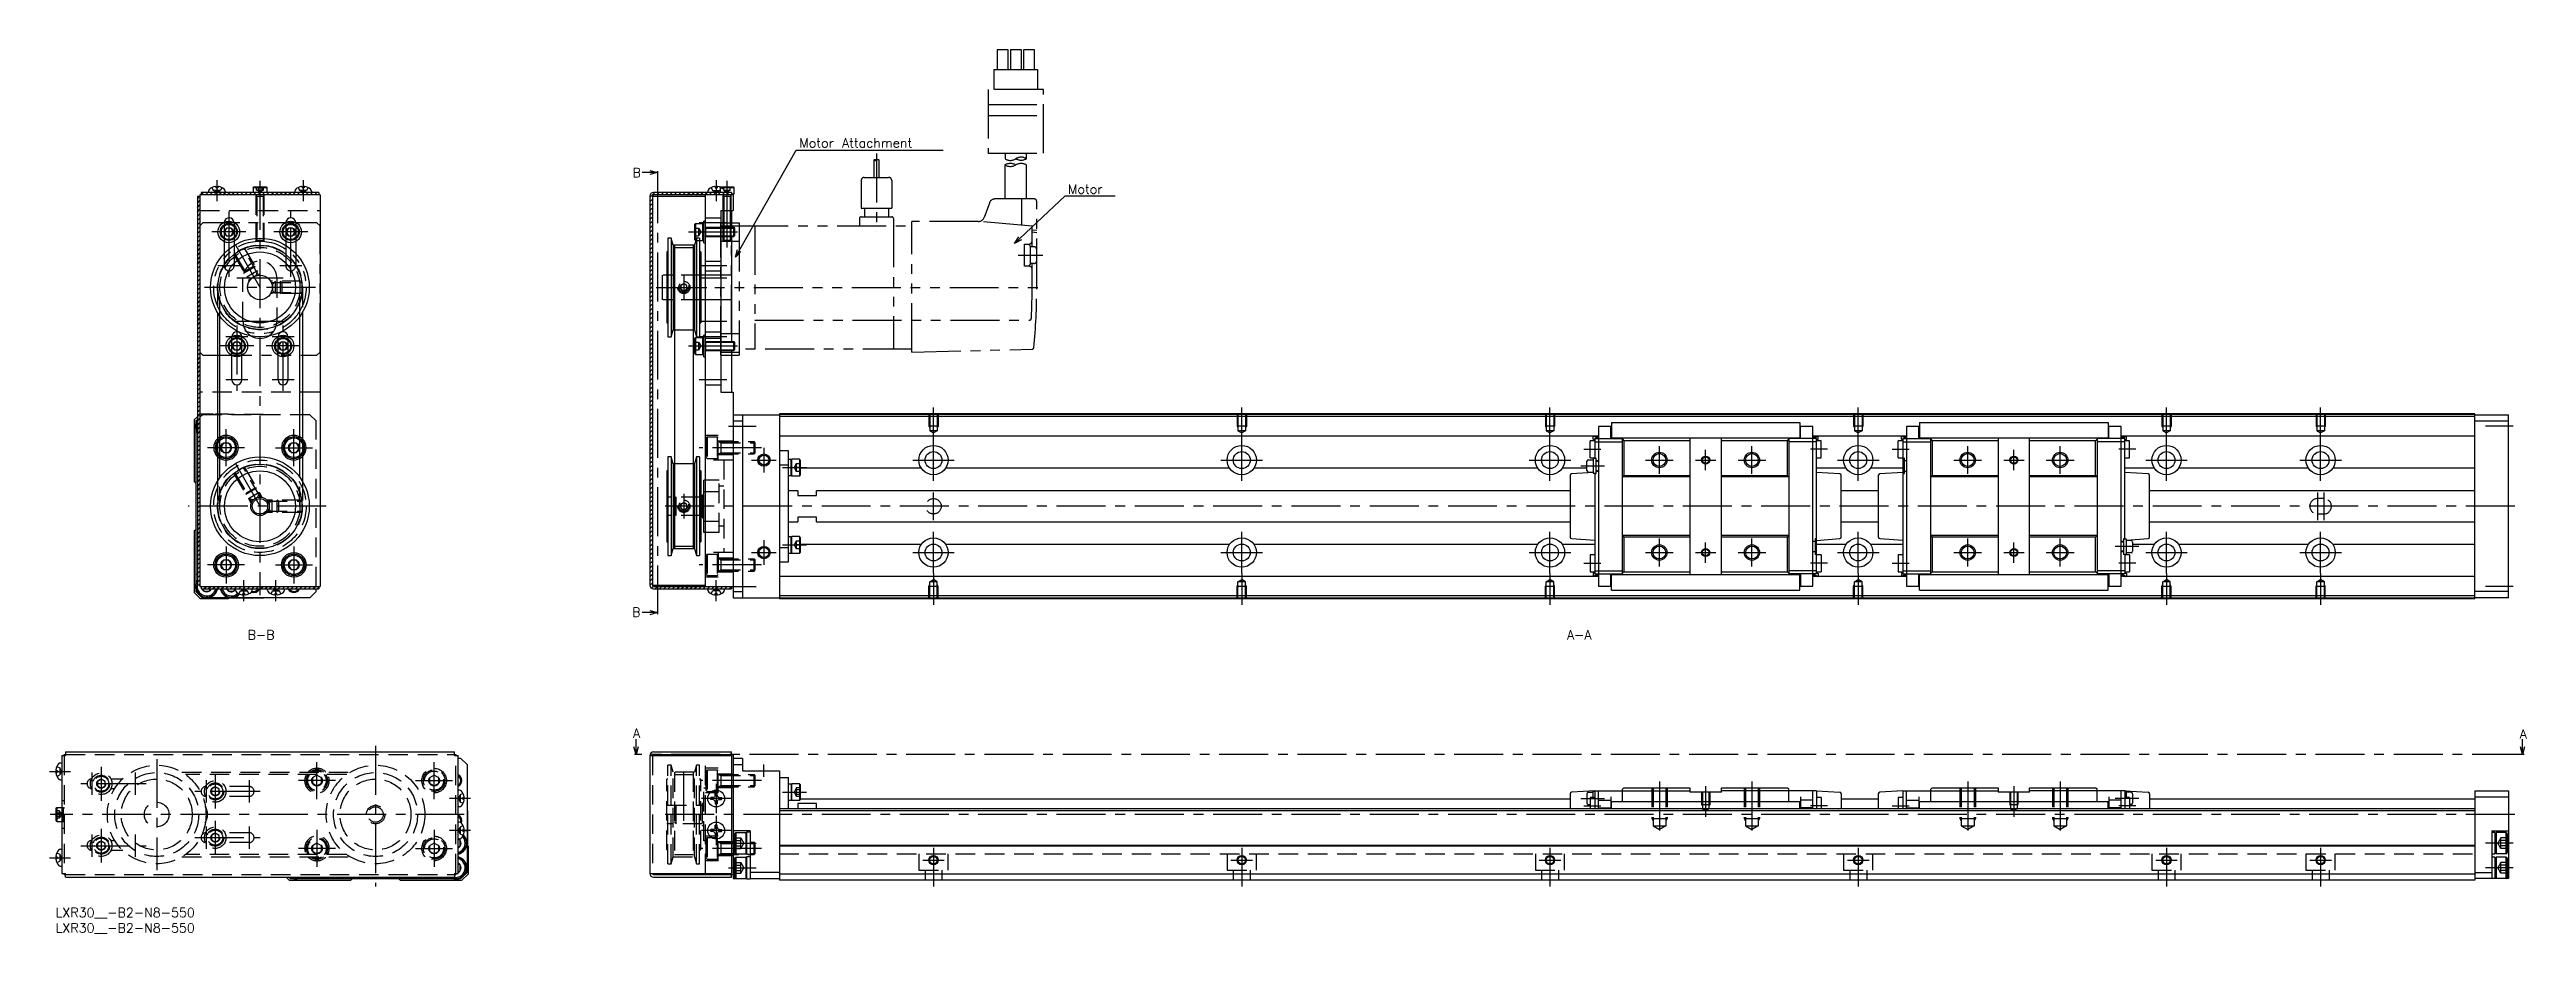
# Model space of a CAD drawing. Extents: x -2 to 802, y -8 to 278.
import ezdxf

# ---------------------------------------------------------------- set-up
doc = ezdxf.new("R2010")
doc.units = 0
doc.header["$LTSCALE"] = 0.5
for name, pattern in [('CENTER', [50.8, 31.75, -6.35, 6.35, -6.35]), ('DASHED', [19.05, 12.7, -6.35]), ('PHANTOM', [63.5, 31.75, -6.35, 6.35, -6.35, 6.35, -6.35])]:
    doc.linetypes.add(name, pattern=pattern)
for name, color, linetype in [('MSM_CENTER', 1, 'CENTER'), ('MSM_CONTINUOUS', 7, 'CONTINUOUS'), ('MSM_DASHED', 4, 'DASHED'), ('MSM_IMAGINARY', 6, 'PHANTOM'), ('MSM_NARROW', 5, 'CONTINUOUS'), ('MSM_PART_NUMBER', 7, 'CONTINUOUS')]:
    doc.layers.add(name, color=color, linetype=linetype)
doc.styles.get("Standard").update_dxf_attribs({"font": 'txt.shx', "height": 3, "bigfont": 'bigfont.shx'})

msp = doc.modelspace()

# ---------------------------------------------------------------- texts
at = {"layer": 'MSM_PART_NUMBER'}
for s, p in [('Motor Attachment', (241.22, 246.69)), ('B', (187.11, 237.04)), ('Motor', (328.38, 231.69)), ('B', (187.01, 94.44)), ('B-B', (62.26, 87.1)), ('A-A', (490.26, 87.1)), ('A', (187.26, 55.18)), ('A', (799.35, 54.93))]:
    msp.add_text(s, height=3, dxfattribs=at).set_placement(p)

# ---------------------------------------------------------------- blocks, each defined once
blk = doc.blocks.new('*U2')
at = {"layer": 'MSM_PART_NUMBER'}
blk.add_text('LXR30__-B2-N8-550', height=3, dxfattribs=at).set_placement((0, -3))
blk = doc.blocks.new('*U3')
at = {"layer": 'MSM_PART_NUMBER'}
blk.add_text('LXR30__-B2-N8-550', height=3, dxfattribs=at).set_placement((0, -8))

# ---------------------------------------------------------------- linework, layer by layer
at = {"layer": 'MSM_CENTER'}
for p, q in [((52.26, 236.06), (52.26, 229.3)), ((66.26, 235.9), (66.26, 101.5)), ((80.26, 236.06), (80.26, 229.3)), ((195.26, 238.06), (195.26, 96.3)), ((214.26, 236.06), (214.26, 229.3)), ((217.76, 235.9), (217.76, 214.3)), ((56.15, 225.9), (56.15, 204.7)), ((76.24, 204.7), (76.24, 225.9)), ((61.65, 219.3), (50.65, 219.3)), ((59.77, 222.3), (52.57, 222.3)), ((81.74, 219.3), (70.74, 219.3)), ((79.86, 222.3), (72.66, 222.3)), ((205.26, 219.3), (222.26, 219.3)), ((217.76, 222.3), (208.76, 222.3)), ((58.39, 214.94), (67.26, 199.57)), ((84.26, 201.3), (48.26, 201.3)), ((59.77, 208.3), (52.57, 208.3)), ((73.76, 204.3), (58.76, 204.3)), ((79.86, 208.3), (72.66, 208.3)), ((196.26, 201.3), (211.26, 201.3)), ((203.76, 205.3), (203.76, 197.3)), ((217.76, 208.3), (208.76, 208.3)), ((217.76, 204.3), (208.76, 204.3)), ((62.38, 185.3), (55.18, 185.3)), ((73.76, 190.3), (58.76, 190.3)), ((58.76, 188.9), (58.76, 167.7)), ((77.38, 185.3), (70.18, 185.3)), ((73.76, 167.7), (73.76, 188.9)), ((217.76, 190.3), (208.76, 190.3)), ((217.76, 185.3), (208.76, 185.3)), ((64.26, 182.3), (53.26, 182.3)), ((79.26, 182.3), (68.26, 182.3)), ((205.26, 182.3), (222.26, 182.3)), ((62.38, 171.3), (55.18, 171.3)), ((77.38, 171.3), (70.18, 171.3)), ((217.76, 171.3), (208.76, 171.3)), ((284.76, 152.09), (284.76, 162.3)), ((384.76, 152.09), (384.76, 162.3)), ((484.76, 152.09), (484.76, 162.3)), ((584.76, 152.09), (584.76, 162.3)), ((684.76, 152.09), (684.76, 162.3)), ((734.76, 152.09), (734.76, 162.3)), ((55.26, 143.3), (55.26, 155.3)), ((77.26, 143.3), (77.26, 155.3)), ((218.26, 156.3), (227.26, 156.3)), ((797.26, 156.3), (788.26, 156.3)), ((61.26, 149.3), (49.26, 149.3)), ((71.26, 149.3), (83.26, 149.3)), ((228.96, 149.3), (208.76, 149.3)), ((225.76, 145.3), (233.76, 145.3)), ((229.76, 149.3), (229.76, 141.3)), ((278.01, 145.3), (291.51, 145.3)), ((284.76, 138.55), (284.76, 152.05)), ((378.01, 145.3), (391.51, 145.3)), ((384.76, 138.55), (384.76, 152.05)), ((478.01, 145.3), (491.51, 145.3)), ((484.76, 138.55), (484.76, 152.05)), ((495.76, 148.8), (501.26, 148.8)), ((515.76, 145.3), (524.76, 145.3)), ((520.26, 140.8), (520.26, 149.8)), ((531.96, 145.3), (538.56, 145.3)), ((535.26, 142), (535.26, 148.6)), ((545.76, 145.3), (554.76, 145.3)), ((550.26, 140.8), (550.26, 149.8)), ((574.76, 148.8), (569.26, 148.8)), ((578.01, 145.3), (591.51, 145.3)), ((584.76, 138.55), (584.76, 152.05)), ((595.76, 148.8), (601.26, 148.8)), ((615.76, 145.3), (624.76, 145.3)), ((620.26, 140.8), (620.26, 149.8)), ((631.96, 145.3), (638.56, 145.3)), ((635.26, 142), (635.26, 148.6)), ((645.76, 145.3), (654.76, 145.3)), ((650.26, 140.8), (650.26, 149.8)), ((674.76, 148.8), (669.26, 148.8)), ((678.01, 145.3), (691.51, 145.3)), ((684.76, 138.55), (684.76, 152.05)), ((728.01, 145.3), (741.51, 145.3)), ((734.76, 138.55), (734.76, 152.05)), ((58.39, 143.94), (67.26, 128.57)), ((235.76, 142.86), (243.56, 142.86)), ((494.76, 143.4), (502.46, 143.4)), ((87.76, 130.3), (42.96, 130.3)), ((797.76, 130.3), (196.26, 130.3)), ((203.76, 134.3), (203.76, 126.3)), ((284.76, 125.8), (284.76, 134.8)), ((733.76, 134.8), (733.76, 125.8)), ((735.76, 134.8), (735.76, 125.8)), ((284.76, 108.55), (284.76, 122.05)), ((384.76, 108.55), (384.76, 122.05)), ((484.76, 108.55), (484.76, 122.05)), ((584.76, 108.55), (584.76, 122.05)), ((684.76, 108.55), (684.76, 122.05)), ((734.76, 108.55), (734.76, 122.05)), ((55.26, 117.3), (55.26, 105.3)), ((77.26, 117.3), (77.26, 105.3)), ((225.76, 115.3), (233.76, 115.3)), ((229.76, 119.3), (229.76, 111.3)), ((235.76, 117.74), (243.56, 117.74)), ((278.01, 115.3), (291.51, 115.3)), ((378.01, 115.3), (391.51, 115.3)), ((478.01, 115.3), (491.51, 115.3)), ((515.76, 115.3), (524.76, 115.3)), ((520.26, 110.8), (520.26, 119.8)), ((531.96, 115.3), (538.56, 115.3)), ((535.26, 112), (535.26, 118.6)), ((545.76, 115.3), (554.76, 115.3)), ((550.26, 110.8), (550.26, 119.8)), ((578.01, 115.3), (591.51, 115.3)), ((615.76, 115.3), (624.76, 115.3)), ((620.26, 110.8), (620.26, 119.8)), ((631.96, 115.3), (638.56, 115.3)), ((635.26, 112), (635.26, 118.6)), ((645.76, 115.3), (654.76, 115.3)), ((650.26, 110.8), (650.26, 119.8)), ((675.76, 117.2), (668.06, 117.2)), ((678.01, 115.3), (691.51, 115.3)), ((728.01, 115.3), (741.51, 115.3)), ((61.26, 111.3), (49.26, 111.3)), ((61.06, 99.54), (61.06, 106.3)), ((71.26, 111.3), (83.26, 111.3)), ((71.46, 99.54), (71.46, 106.3)), ((228.96, 111.3), (208.76, 111.3)), ((214.26, 99.54), (214.26, 106.3)), ((284.76, 108.51), (284.76, 98.3)), ((384.76, 108.51), (384.76, 98.3)), ((484.76, 108.51), (484.76, 98.3)), ((495.76, 111.8), (501.26, 111.8)), ((574.76, 111.8), (569.26, 111.8)), ((584.76, 108.51), (584.76, 98.3)), ((595.76, 111.8), (601.26, 111.8)), ((674.76, 111.8), (669.26, 111.8)), ((684.76, 108.51), (684.76, 98.3)), ((734.76, 108.51), (734.76, 98.3)), ((218.26, 104.3), (227.26, 104.3)), ((797.26, 104.3), (788.26, 104.3)), ((32.76, 48.3), (32.76, 12.3)), ((103.76, 52.6), (103.76, 7)), ((799.76, 49.8), (188.76, 49.8)), ((-2, 44.3), (4.76, 44.3)), ((29.36, 40.28), (8.16, 40.28)), ((11.76, 43.9), (11.76, 36.7)), ((14.76, 45.78), (14.76, 34.78)), ((25.76, 43.9), (25.76, 36.7)), ((48.76, 41.42), (48.76, 34.22)), ((51.76, 43.3), (51.76, 32.3)), ((62.76, 41.42), (62.76, 34.22)), ((90.76, 41.3), (78.76, 41.3)), ((84.76, 35.3), (84.76, 47.3)), ((116.76, 41.3), (128.76, 41.3)), ((122.76, 35.3), (122.76, 47.3)), ((203.76, 28.3), (203.76, 46.05)), ((228.96, 41.3), (208.96, 41.3)), ((214.26, 40.25), (214.26, 30.75)), ((229.76, 42.5), (229.76, 46.5)), ((520.26, 41), (520.26, 23.41)), ((550.26, 41), (550.26, 23.41)), ((620.26, 41), (620.26, 23.41)), ((650.26, 41), (650.26, 23.41)), ((66.36, 37.8), (45.16, 37.8)), ((134.52, 35.5), (127.76, 35.5)), ((219.01, 35.5), (209.51, 35.5)), ((235.76, 37.55), (243.56, 37.55)), ((494.76, 35.5), (502.46, 35.5)), ((495.76, 33.1), (501.26, 33.1)), ((535.26, 39.5), (535.26, 29.54)), ((574.76, 33.1), (569.26, 33.1)), ((595.76, 33.1), (601.26, 33.1)), ((635.26, 39.5), (635.26, 29.54)), ((675.76, 35.5), (668.06, 35.5)), ((674.76, 33.1), (669.26, 33.1)), ((132.56, 30.3), (-1.84, 30.3)), ((14.76, 25.69), (14.76, 14.69)), ((48.76, 26.42), (48.76, 19.22)), ((51.76, 28.3), (51.76, 17.3)), ((62.76, 26.42), (62.76, 19.22)), ((84.76, 25.3), (84.76, 13.3)), ((122.76, 25.3), (122.76, 13.3)), ((134.52, 25.1), (127.76, 25.1)), ((797.76, 30.3), (196.26, 30.3)), ((219.01, 25.1), (209.51, 25.1)), ((214.26, 29.85), (214.26, 20.35)), ((-2, 16.3), (4.76, 16.3)), ((8.17, 20.19), (29.37, 20.19)), ((11.77, 23.81), (11.77, 16.61)), ((25.77, 23.81), (25.77, 16.61)), ((45.16, 22.8), (66.36, 22.8)), ((90.76, 19.3), (78.76, 19.3)), ((116.76, 19.3), (128.76, 19.3)), ((228.96, 19.3), (208.96, 19.3)), ((218.26, 21), (227.26, 21)), ((284.76, 19.5), (284.76, 7)), ((384.76, 19.5), (384.76, 7)), ((484.76, 19.5), (484.76, 7)), ((584.76, 19.5), (584.76, 7)), ((684.76, 19.5), (684.76, 7)), ((734.76, 19.5), (734.76, 7)), ((797.26, 21), (788.26, 21)), ((218.26, 13), (227.26, 13)), ((281.26, 15.5), (288.26, 15.5)), ((381.26, 15.5), (388.26, 15.5)), ((481.26, 15.5), (488.26, 15.5)), ((581.26, 15.5), (588.26, 15.5)), ((681.26, 15.5), (688.26, 15.5)), ((731.26, 15.5), (738.26, 15.5)), ((797.26, 13), (788.26, 13))]:
    msp.add_line(p, q, dxfattribs=at)
at = {"layer": 'MSM_CONTINUOUS'}
for p, q in [((51.93, 233.98), (51.95, 233.6)), ((52.58, 233.6), (51.95, 233.6)), ((52.59, 233.98), (52.58, 233.6)), ((64.01, 233.65), (64.26, 233.9)), ((68.51, 233.65), (64.01, 233.65)), ((64.01, 233.65), (64.01, 232.1)), ((64.26, 233.9), (68.26, 233.9)), ((68.26, 233.9), (68.51, 233.65)), ((68.51, 233.65), (68.51, 232.1)), ((79.93, 233.98), (79.95, 233.6)), ((80.58, 233.6), (79.95, 233.6)), ((80.59, 233.98), (80.58, 233.6)), ((195.26, 238.56), (190.26, 238.56)), ((192.76, 239.23), (195.26, 238.56)), ((195.26, 238.56), (192.76, 237.89)), ((195.26, 239.06), (195.26, 238.06)), ((213.93, 233.98), (213.95, 233.6)), ((213.95, 233.6), (214.58, 233.6)), ((214.59, 233.98), (214.58, 233.6)), ((215.67, 233.81), (215.76, 233.9)), ((215.76, 233.9), (219.76, 233.9)), ((220.01, 233.65), (215.98, 233.65)), ((219.76, 233.9), (220.01, 233.65)), ((220.01, 233.65), (220.01, 231.55)), ((45.96, 230.9), (45.96, 104.7)), ((45.96, 230.9), (46.76, 230.9)), ((46.76, 231.3), (46.76, 104.3)), ((85.76, 231.3), (46.76, 231.3)), ((85.36, 232.1), (47.16, 232.1)), ((47.16, 232.1), (47.16, 231.3)), ((49.55, 232.5), (49.51, 232.1)), ((54.98, 232.5), (55.01, 232.1)), ((77.55, 232.5), (77.51, 232.1)), ((82.98, 232.5), (83.01, 232.1)), ((85.36, 232.1), (85.36, 231.3)), ((85.76, 231.3), (85.76, 104.3)), ((192.76, 230.9), (192.76, 104.7)), ((193.56, 230.9), (193.56, 104.7)), ((193.56, 230.9), (210.76, 230.9)), ((219.26, 232.1), (193.96, 232.1)), ((219.76, 231.3), (193.96, 231.3)), ((210.76, 104.3), (210.76, 231.3)), ((211.55, 232.5), (211.51, 232.1)), ((215.76, 226.3), (215.76, 167.3)), ((215.76, 226.3), (219.76, 226.3)), ((216.46, 226.3), (216.46, 220.8)), ((216.98, 232.5), (217.01, 232.1)), ((219.06, 226.3), (219.06, 220.8)), ((219.26, 232.1), (219.26, 231.3)), ((220.01, 231.55), (219.26, 231.55)), ((219.26, 226.3), (219.26, 220.8)), ((219.76, 231.3), (220.01, 231.55)), ((219.76, 231.3), (219.76, 226.3)), ((55.43, 220.55), (54.71, 219.3)), ((54.71, 219.3), (55.43, 218.05)), ((56.87, 220.55), (55.43, 220.55)), ((55.43, 218.05), (56.87, 218.05)), ((57.59, 219.3), (56.87, 220.55)), ((56.87, 218.05), (57.59, 219.3)), ((75.52, 220.55), (74.8, 219.3)), ((74.8, 219.3), (75.52, 218.05)), ((76.96, 220.55), (75.52, 220.55)), ((75.52, 218.05), (76.96, 218.05)), ((77.69, 219.3), (76.96, 220.55)), ((76.96, 218.05), (77.69, 219.3)), ((198.62, 217.3), (198.62, 185.3)), ((199.66, 217.3), (198.62, 217.3)), ((199.66, 217.3), (199.66, 185.3)), ((200.26, 215.05), (199.66, 217.3)), ((207.26, 221.75), (207.56, 222.05)), ((207.26, 221.75), (207.26, 216.85)), ((207.86, 217.3), (207.26, 215.05)), ((207.56, 222.05), (209.96, 222.05)), ((207.56, 222.05), (207.56, 216.55)), ((207.86, 217.3), (207.86, 185.3)), ((208.9, 217.3), (207.86, 217.3)), ((208.9, 217.3), (208.9, 185.3)), ((210.26, 221.75), (209.96, 222.05)), ((209.96, 216.55), (209.96, 222.05)), ((210.76, 222.8), (210.26, 222.8)), ((210.26, 215.8), (210.26, 222.8)), ((215.76, 220.8), (219.99, 220.8)), ((215.76, 217.8), (219.99, 217.8)), ((216.46, 217.8), (216.46, 216.54)), ((219.06, 217.8), (219.06, 216.54)), ((219.26, 217.8), (219.26, 183.8)), ((219.99, 217.8), (219.99, 220.8)), ((219.99, 220.8), (220.26, 220.53)), ((220.26, 218.07), (219.99, 217.8)), ((220.26, 220.53), (220.26, 218.07)), ((54.66, 216.13), (54.66, 212.32)), ((57.86, 216.25), (57.86, 214.92)), ((74.66, 216.18), (74.66, 214.92)), ((77.86, 216.2), (77.86, 212.32)), ((198.26, 212.8), (198.26, 189.8)), ((198.62, 212.8), (198.26, 212.8)), ((200.26, 215.05), (200.26, 187.55)), ((207.26, 215.05), (200.26, 215.05)), ((200.76, 215.05), (200.76, 116.55)), ((206.76, 215.05), (206.76, 116.55)), ((207.56, 216.55), (207.26, 216.85)), ((207.26, 215.05), (207.26, 187.55)), ((207.56, 216.55), (207.66, 216.55)), ((208.9, 216.55), (209.96, 216.55)), ((209.26, 212.8), (208.9, 212.8)), ((209.26, 212.8), (209.26, 189.8)), ((210.26, 216.85), (209.96, 216.55)), ((210.26, 215.8), (210.76, 215.8)), ((219.06, 216.54), (216.46, 216.54)), ((216.7, 216.3), (216.46, 216.54)), ((218.82, 216.3), (216.7, 216.3)), ((218.82, 216.3), (219.06, 216.54)), ((52.51, 193.12), (52.51, 138.48)), ((80.01, 193.12), (80.01, 138.48)), ((53.27, 139.64), (53.27, 191.96)), ((79.25, 139.64), (79.25, 191.96)), ((198.26, 189.8), (198.62, 189.8)), ((198.62, 185.3), (199.66, 185.3)), ((199.66, 185.3), (200.26, 187.55)), ((200.26, 187.55), (200.76, 187.55)), ((206.76, 187.55), (207.26, 187.55)), ((207.26, 187.55), (207.86, 185.3)), ((207.26, 184.75), (207.56, 185.05)), ((207.56, 185.05), (209.96, 185.05)), ((207.56, 185.05), (207.56, 179.55)), ((207.86, 185.3), (208.9, 185.3)), ((208.9, 189.8), (209.26, 189.8)), ((210.26, 184.75), (209.96, 185.05)), ((209.96, 179.55), (209.96, 185.05)), ((210.76, 185.8), (210.26, 185.8)), ((210.26, 178.8), (210.26, 185.8)), ((57.16, 171.3), (57.16, 179.19)), ((58.04, 183.55), (57.32, 182.3)), ((57.32, 182.3), (58.04, 181.05)), ((59.48, 183.55), (58.04, 183.55)), ((58.04, 181.05), (59.48, 181.05)), ((60.2, 182.3), (59.48, 183.55)), ((59.48, 181.05), (60.2, 182.3)), ((60.36, 171.3), (60.36, 179.19)), ((72.16, 171.3), (72.16, 179.19)), ((73.04, 183.55), (72.32, 182.3)), ((72.32, 182.3), (73.04, 181.05)), ((74.48, 183.55), (73.04, 183.55)), ((73.04, 181.05), (74.48, 181.05)), ((75.2, 182.3), (74.48, 183.55)), ((74.48, 181.05), (75.2, 182.3)), ((75.36, 171.3), (75.36, 179.19)), ((207.26, 184.75), (207.26, 179.85)), ((207.56, 179.55), (207.26, 179.85)), ((207.56, 179.55), (209.96, 179.55)), ((210.26, 179.85), (209.96, 179.55)), ((210.26, 178.8), (210.76, 178.8)), ((215.76, 183.8), (219.99, 183.8)), ((215.76, 180.8), (219.99, 180.8)), ((219.26, 180.8), (219.26, 167.3)), ((219.99, 180.8), (219.99, 183.8)), ((219.99, 183.8), (220.26, 183.53)), ((220.26, 181.07), (219.99, 180.8)), ((220.26, 183.53), (220.26, 181.07)), ((215.76, 167.3), (219.76, 167.3)), ((219.76, 167.3), (219.76, 100.6)), ((44.96, 158.3), (45.96, 159.3)), ((44.96, 158.3), (44.96, 138.3)), ((45.46, 158), (45.96, 158.5)), ((45.46, 158), (45.46, 157.34)), ((45.46, 155.26), (45.46, 105.34)), ((219.76, 160), (234.76, 160)), ((219.76, 158), (222.76, 158)), ((222.76, 160), (222.76, 100.6)), ((784.76, 160.3), (234.76, 160.3)), ((234.76, 160.3), (234.76, 100.3)), ((784.76, 160.1), (234.76, 160.1)), ((784.76, 159.4), (234.76, 159.4)), ((498.76, 153.05), (234.76, 153.05)), ((500.46, 152.25), (498.76, 153.1)), ((498.76, 152.1), (498.76, 153.1)), ((500.46, 153.05), (498.86, 153.05)), ((500.46, 152.68), (498.96, 153.05)), ((500.46, 156.2), (500.46, 104.4)), ((504.46, 156.2), (500.46, 156.2)), ((504.46, 152.25), (504.46, 156.2)), ((504.66, 157.52), (565.86, 157.52)), ((504.66, 157.52), (504.66, 152.55)), ((565.86, 157.52), (565.86, 152.55)), ((570.06, 156.2), (566.06, 156.2)), ((566.06, 152.25), (566.06, 156.2)), ((570.06, 104.4), (570.06, 156.2)), ((570.06, 152.25), (571.76, 153.1)), ((570.06, 152.68), (571.56, 153.05)), ((571.66, 153.05), (570.06, 153.05)), ((571.76, 152.1), (571.76, 153.1)), ((598.76, 153.05), (571.76, 153.05)), ((600.46, 152.25), (598.76, 153.1)), ((598.76, 152.1), (598.76, 153.1)), ((600.46, 153.05), (598.86, 153.05)), ((600.46, 152.68), (598.96, 153.05)), ((604.46, 156.2), (600.46, 156.2)), ((600.46, 156.2), (600.46, 104.4)), ((604.46, 152.25), (604.46, 156.2)), ((604.66, 157.52), (665.86, 157.52)), ((604.66, 157.52), (604.66, 152.55)), ((665.86, 157.52), (665.86, 152.55)), ((670.06, 156.2), (666.06, 156.2)), ((666.06, 152.25), (666.06, 156.2)), ((670.06, 104.4), (670.06, 156.2)), ((670.06, 152.25), (671.76, 153.1)), ((671.66, 153.05), (670.06, 153.05)), ((670.06, 152.68), (671.56, 153.05)), ((671.76, 152.1), (671.76, 153.1)), ((784.76, 153.05), (671.76, 153.05)), ((784.76, 100.3), (784.76, 160.3)), ((784.76, 160), (795.76, 160)), ((784.76, 158), (795.76, 158)), ((795.76, 100.6), (795.76, 160)), ((54.4, 150.8), (53.53, 149.3)), ((53.53, 149.3), (54.4, 147.8)), ((56.13, 150.8), (54.4, 150.8)), ((54.4, 147.8), (56.13, 147.8)), ((56.99, 149.3), (56.13, 150.8)), ((56.13, 147.8), (56.99, 149.3)), ((76.4, 150.8), (75.53, 149.3)), ((75.53, 149.3), (76.4, 147.8)), ((78.13, 150.8), (76.4, 150.8)), ((76.4, 147.8), (78.13, 147.8)), ((78.99, 149.3), (78.13, 150.8)), ((78.13, 147.8), (78.99, 149.3)), ((198.62, 146.3), (198.62, 114.3)), ((199.66, 146.3), (198.62, 146.3)), ((199.66, 146.3), (199.66, 114.3)), ((200.26, 144.05), (199.66, 146.3)), ((207.86, 146.3), (207.26, 144.05)), ((207.86, 146.3), (207.86, 114.3)), ((208.9, 146.3), (207.86, 146.3)), ((208.9, 146.3), (208.9, 114.3)), ((237.76, 148.3), (234.76, 148.3)), ((237.76, 112.3), (237.76, 148.3)), ((238.56, 145.46), (237.76, 145.46)), ((238.56, 145.31), (238.86, 145.61)), ((238.56, 140.26), (238.56, 145.46)), ((238.86, 140.11), (238.86, 145.61)), ((241.26, 145.61), (238.86, 145.61)), ((241.26, 145.61), (241.26, 140.11)), ((241.56, 145.31), (241.26, 145.61)), ((241.56, 145.31), (241.56, 140.41)), ((496.76, 141.9), (496.76, 144.9)), ((497.26, 145.4), (498.76, 145.4)), ((499.26, 151.55), (497.76, 151.55)), ((497.76, 146.05), (497.76, 151.55)), ((497.76, 146.05), (499.26, 146.05)), ((499.26, 151.8), (498.76, 152.1)), ((499.76, 145.8), (498.76, 145.8)), ((498.76, 145.8), (498.76, 141)), ((499.26, 152.25), (499.26, 145.8)), ((499.26, 152.25), (508.26, 152.25)), ((499.26, 151.25), (508.26, 151.25)), ((499.26, 145.9), (499.76, 145.9)), ((499.76, 140.9), (499.76, 145.9)), ((499.76, 145.1), (500.46, 145.1)), ((499.76, 144.9), (500.46, 144.9)), ((504.46, 152.55), (566.06, 152.55)), ((508.26, 108.05), (508.26, 152.55)), ((508.26, 152.05), (508.76, 151.55)), ((508.76, 151.55), (508.76, 140.3)), ((530.16, 151.55), (508.76, 151.55)), ((530.16, 152.55), (530.16, 108.05)), ((540.36, 108.05), (540.36, 152.55)), ((561.76, 151.55), (540.36, 151.55)), ((561.76, 151.55), (562.26, 152.05)), ((561.76, 140.3), (561.76, 151.55)), ((562.26, 152.55), (562.26, 108.05)), ((571.26, 152.25), (562.26, 152.25)), ((571.26, 151.25), (562.26, 151.25)), ((571.26, 108.35), (571.26, 152.25)), ((571.26, 151.8), (571.76, 152.1)), ((572.76, 151.55), (571.26, 151.55)), ((571.26, 146.05), (572.76, 146.05)), ((572.76, 146.05), (572.76, 151.55)), ((597.76, 146.05), (597.76, 151.55)), ((599.26, 151.55), (597.76, 151.55)), ((597.76, 146.05), (599.26, 146.05)), ((599.26, 151.8), (598.76, 152.1)), ((599.26, 152.25), (608.26, 152.25)), ((599.26, 152.25), (599.26, 108.35)), ((599.26, 151.25), (608.26, 151.25)), ((599.26, 145.9), (599.76, 145.9)), ((599.76, 140.9), (599.76, 145.9)), ((599.76, 145.1), (600.46, 145.1)), ((604.46, 152.55), (666.06, 152.55)), ((608.26, 108.05), (608.26, 152.55)), ((608.26, 152.05), (608.76, 151.55)), ((608.76, 151.55), (608.76, 140.3)), ((630.16, 151.55), (608.76, 151.55)), ((630.16, 152.55), (630.16, 108.05)), ((640.36, 108.05), (640.36, 152.55)), ((661.76, 151.55), (640.36, 151.55)), ((661.76, 151.55), (662.26, 152.05)), ((661.76, 140.3), (661.76, 151.55)), ((662.26, 152.55), (662.26, 108.05)), ((671.26, 152.25), (662.26, 152.25)), ((671.26, 151.25), (662.26, 151.25)), ((671.26, 119.6), (671.26, 152.25)), ((671.26, 151.8), (671.76, 152.1)), ((672.76, 151.55), (671.26, 151.55)), ((671.26, 146.05), (672.76, 146.05)), ((672.76, 146.05), (672.76, 151.55)), ((44.96, 138.3), (45.46, 137.8)), ((198.26, 141.8), (198.26, 118.8)), ((198.62, 141.8), (198.26, 141.8)), ((200.26, 144.05), (200.26, 116.55)), ((200.76, 144.05), (200.26, 144.05)), ((207.26, 144.05), (206.76, 144.05)), ((207.26, 144.05), (207.26, 116.55)), ((209.26, 141.8), (208.9, 141.8)), ((209.26, 141.8), (209.26, 118.8)), ((210.26, 121.8), (210.26, 138.8)), ((210.76, 138.8), (210.26, 138.8)), ((234.76, 143.72), (237.76, 143.72)), ((237.76, 140.26), (238.56, 140.26)), ((238.56, 140.41), (238.86, 140.11)), ((241.26, 140.11), (238.86, 140.11)), ((241.26, 140.11), (241.56, 140.41)), ((280.81, 142.66), (241.56, 142.66)), ((380.81, 142.66), (288.71, 142.66)), ((480.81, 142.66), (388.71, 142.66)), ((496.76, 142.66), (488.71, 142.66)), ((491.26, 140.3), (491.26, 120.3)), ((498.76, 141.27), (491.73, 140.8)), ((497.26, 141.4), (498.76, 141.4)), ((498.76, 141), (499.76, 141)), ((499.26, 141), (499.26, 108.35)), ((499.26, 140.9), (499.76, 140.9)), ((499.76, 141.9), (500.46, 141.9)), ((499.76, 141.7), (500.46, 141.7)), ((508.76, 140.3), (508.26, 139.8)), ((530.16, 139.8), (508.26, 139.8)), ((508.76, 140.3), (530.16, 140.3)), ((540.36, 140.3), (561.76, 140.3)), ((562.26, 139.8), (540.36, 139.8)), ((562.26, 139.8), (561.76, 140.3)), ((580.81, 142.66), (571.26, 142.66)), ((578.79, 140.8), (571.26, 141.3)), ((579.26, 120.3), (579.26, 140.3)), ((599.26, 142.66), (588.71, 142.66)), ((591.26, 140.3), (591.26, 120.3)), ((599.26, 141.3), (591.73, 140.8)), ((599.26, 140.9), (599.76, 140.9)), ((599.76, 141.7), (600.46, 141.7)), ((608.76, 140.3), (608.26, 139.8)), ((630.16, 139.8), (608.26, 139.8)), ((608.76, 140.3), (630.16, 140.3)), ((640.36, 140.3), (661.76, 140.3)), ((662.26, 139.8), (640.36, 139.8)), ((662.26, 139.8), (661.76, 140.3)), ((680.81, 142.66), (671.26, 142.66)), ((678.79, 140.8), (671.26, 141.3)), ((679.26, 120.3), (679.26, 140.3)), ((730.81, 142.66), (688.71, 142.66)), ((784.76, 142.66), (738.71, 142.66)), ((209.26, 133.3), (209.76, 133.3)), ((210.26, 134.3), (209.76, 133.8)), ((209.76, 133.8), (209.76, 126.8)), ((210.26, 135.12), (210.76, 135.12)), ((240.76, 135.3), (237.76, 135.3)), ((240.76, 135.3), (240.76, 133.8)), ((240.76, 133.8), (246.76, 133.8)), ((491.26, 135.3), (246.76, 135.3)), ((246.76, 133.8), (246.76, 135.3)), ((591.26, 135.3), (579.26, 135.3)), ((784.76, 135.3), (679.26, 135.3)), ((44.96, 122.3), (45.46, 122.8)), ((44.96, 122.3), (44.96, 102.3)), ((209.76, 127.3), (209.26, 127.3)), ((209.76, 126.8), (210.26, 126.3)), ((210.26, 125.48), (210.76, 125.48)), ((210.76, 121.8), (210.26, 121.8)), ((237.76, 125.3), (240.76, 125.3)), ((246.76, 126.8), (240.76, 126.8)), ((240.76, 126.8), (240.76, 125.3)), ((246.76, 125.3), (246.76, 126.8)), ((246.76, 125.3), (491.26, 125.3)), ((508.26, 120.8), (508.76, 120.3)), ((530.16, 120.8), (508.26, 120.8)), ((562.26, 120.8), (540.36, 120.8)), ((561.76, 120.3), (562.26, 120.8)), ((579.26, 125.3), (591.26, 125.3)), ((608.26, 120.8), (608.76, 120.3)), ((630.16, 120.8), (608.26, 120.8)), ((662.26, 120.8), (640.36, 120.8)), ((661.76, 120.3), (662.26, 120.8)), ((679.26, 125.3), (784.76, 125.3)), ((54.4, 112.8), (53.53, 111.3)), ((56.13, 112.8), (54.4, 112.8)), ((56.99, 111.3), (56.13, 112.8)), ((76.4, 112.8), (75.53, 111.3)), ((78.13, 112.8), (76.4, 112.8)), ((78.99, 111.3), (78.13, 112.8)), ((198.26, 118.8), (198.62, 118.8)), ((198.62, 114.3), (199.66, 114.3)), ((199.66, 114.3), (200.26, 116.55)), ((200.26, 116.55), (207.26, 116.55)), ((207.26, 116.55), (207.86, 114.3)), ((207.86, 114.3), (208.9, 114.3)), ((208.9, 118.8), (209.26, 118.8)), ((234.76, 116.88), (237.76, 116.88)), ((238.56, 120.34), (237.76, 120.34)), ((237.76, 115.14), (238.56, 115.14)), ((238.56, 120.19), (238.86, 120.49)), ((238.56, 115.14), (238.56, 120.34)), ((238.56, 115.29), (238.86, 114.99)), ((238.86, 114.99), (238.86, 120.49)), ((241.26, 120.49), (238.86, 120.49)), ((241.26, 114.99), (238.86, 114.99)), ((241.26, 120.49), (241.26, 114.99)), ((241.56, 120.19), (241.26, 120.49)), ((241.26, 114.99), (241.56, 115.29)), ((241.56, 120.19), (241.56, 115.29)), ((280.81, 117.94), (241.56, 117.94)), ((380.81, 117.94), (288.71, 117.94)), ((480.81, 117.94), (388.71, 117.94)), ((499.26, 117.94), (488.71, 117.94)), ((491.73, 119.8), (499.26, 119.3)), ((499.26, 114.55), (497.76, 114.55)), ((497.76, 114.55), (497.76, 109.05)), ((530.16, 120.3), (508.76, 120.3)), ((508.76, 120.3), (508.76, 109.05)), ((561.76, 120.3), (540.36, 120.3)), ((561.76, 109.05), (561.76, 120.3)), ((570.76, 118.9), (570.06, 118.9)), ((570.76, 115.5), (570.06, 115.5)), ((571.26, 119.7), (570.76, 119.7)), ((570.76, 119.7), (570.76, 114.7)), ((571.26, 114.7), (570.76, 114.7)), ((571.26, 119.23), (578.8, 119.8)), ((580.81, 117.94), (571.26, 117.94)), ((572.76, 114.55), (571.26, 114.55)), ((572.76, 114.55), (572.76, 109.05)), ((599.26, 117.94), (588.71, 117.94)), ((591.73, 119.8), (599.26, 119.3)), ((597.76, 114.55), (597.76, 109.05)), ((599.26, 114.55), (597.76, 114.55)), ((630.16, 120.3), (608.76, 120.3)), ((608.76, 120.3), (608.76, 109.05)), ((661.76, 120.3), (640.36, 120.3)), ((661.76, 109.05), (661.76, 120.3)), ((670.76, 118.9), (670.06, 118.9)), ((670.76, 118.7), (670.06, 118.7)), ((670.76, 115.7), (670.06, 115.7)), ((670.76, 115.5), (670.06, 115.5)), ((671.26, 119.7), (670.76, 119.7)), ((670.76, 119.7), (670.76, 114.7)), ((671.76, 119.6), (670.76, 119.6)), ((670.76, 114.8), (671.76, 114.8)), ((671.26, 114.7), (670.76, 114.7)), ((671.26, 114.8), (671.26, 108.35)), ((672.76, 114.55), (671.26, 114.55)), ((671.76, 119.27), (678.8, 119.8)), ((671.76, 114.8), (671.76, 119.6)), ((673.26, 119.2), (671.76, 119.2)), ((673.26, 115.2), (671.76, 115.2)), ((672.76, 114.55), (672.76, 109.05)), ((673.76, 118.7), (673.76, 115.7)), ((680.81, 117.94), (673.76, 117.94)), ((730.81, 117.94), (688.71, 117.94)), ((784.76, 117.94), (738.71, 117.94)), ((45.46, 108.3), (45.96, 108.3)), ((46.76, 104.7), (45.96, 104.7)), ((53.53, 111.3), (54.4, 109.8)), ((54.4, 109.8), (56.13, 109.8)), ((56.13, 109.8), (56.99, 111.3)), ((75.53, 111.3), (76.4, 109.8)), ((76.4, 109.8), (78.13, 109.8)), ((78.13, 109.8), (78.99, 111.3)), ((193.56, 104.7), (210.76, 104.7)), ((234.76, 112.3), (237.76, 112.3)), ((498.76, 107.55), (234.76, 107.55)), ((497.76, 109.05), (499.26, 109.05)), ((499.26, 108.8), (498.76, 108.5)), ((498.76, 108.5), (498.76, 107.5)), ((500.46, 108.35), (498.76, 107.5)), ((500.46, 107.55), (498.86, 107.55)), ((500.46, 107.93), (498.96, 107.55)), ((499.26, 109.35), (508.26, 109.35)), ((499.26, 108.35), (508.26, 108.35)), ((504.46, 104.4), (504.46, 108.35)), ((566.06, 108.05), (504.46, 108.05)), ((504.66, 105.55), (504.46, 105.55)), ((504.66, 103.08), (504.66, 108.05)), ((508.76, 109.05), (508.26, 108.55)), ((508.76, 109.05), (530.16, 109.05)), ((540.36, 109.05), (561.76, 109.05)), ((562.26, 108.55), (561.76, 109.05)), ((571.26, 109.35), (562.26, 109.35)), ((571.26, 108.35), (562.26, 108.35)), ((565.86, 103.08), (565.86, 108.05)), ((566.06, 105.55), (565.86, 105.55)), ((566.06, 108.35), (566.06, 104.4)), ((570.06, 108.35), (571.76, 107.5)), ((570.06, 107.93), (571.56, 107.55)), ((571.66, 107.55), (570.06, 107.55)), ((571.26, 109.05), (572.76, 109.05)), ((571.26, 108.8), (571.76, 108.5)), ((571.76, 108.5), (571.76, 107.5)), ((598.76, 107.55), (571.76, 107.55)), ((597.76, 109.05), (599.26, 109.05)), ((599.26, 108.8), (598.76, 108.5)), ((598.76, 108.5), (598.76, 107.5)), ((600.46, 108.35), (598.76, 107.5)), ((600.46, 107.55), (598.86, 107.55)), ((600.46, 107.93), (598.96, 107.55)), ((599.26, 109.35), (608.26, 109.35)), ((599.26, 108.35), (608.26, 108.35)), ((604.46, 104.4), (604.46, 108.35)), ((666.06, 108.05), (604.46, 108.05)), ((604.66, 105.55), (604.46, 105.55)), ((604.66, 103.08), (604.66, 108.05)), ((608.76, 109.05), (608.26, 108.55)), ((608.76, 109.05), (630.16, 109.05)), ((640.36, 109.05), (661.76, 109.05)), ((662.26, 108.55), (661.76, 109.05)), ((671.26, 109.35), (662.26, 109.35)), ((671.26, 108.35), (662.26, 108.35)), ((665.86, 103.08), (665.86, 108.05)), ((666.06, 105.55), (665.86, 105.55)), ((666.06, 108.35), (666.06, 104.4)), ((670.06, 108.35), (671.76, 107.5)), ((670.06, 107.93), (671.56, 107.55)), ((671.66, 107.55), (670.06, 107.55)), ((671.26, 109.05), (672.76, 109.05)), ((671.26, 108.8), (671.76, 108.5)), ((671.76, 108.5), (671.76, 107.5)), ((784.76, 107.55), (671.76, 107.55)), ((46.96, 100.3), (44.96, 102.3)), ((45.46, 103.26), (45.46, 102.6)), ((45.46, 102.6), (47.46, 100.6)), ((46.76, 104.3), (85.76, 104.3)), ((55.96, 100.3), (46.96, 100.3)), ((47.16, 104.3), (47.16, 103.5)), ((47.16, 103.5), (85.36, 103.5)), ((82.46, 100.6), (47.46, 100.6)), ((47.69, 103.5), (48.1, 102.8)), ((48.1, 102.8), (49.83, 102.8)), ((49.83, 102.8), (50.23, 103.5)), ((55.69, 103.5), (56.1, 102.8)), ((55.96, 100.3), (56.16, 100.5)), ((56.1, 102.8), (57.83, 102.8)), ((67.46, 100.5), (56.16, 100.5)), ((57.83, 102.8), (58.23, 103.5)), ((58.35, 103.1), (58.31, 103.5)), ((60.73, 101.62), (60.75, 102)), ((61.38, 102), (60.75, 102)), ((60.96, 100.6), (60.96, 102)), ((61.39, 101.62), (61.38, 102)), ((63.78, 103.1), (63.81, 103.5)), ((67.56, 100.6), (67.46, 100.5)), ((68.75, 103.1), (68.71, 103.5)), ((71.13, 101.62), (71.15, 102)), ((71.78, 102), (71.15, 102)), ((71.79, 101.62), (71.78, 102)), ((74.18, 103.1), (74.21, 103.5)), ((84.46, 102.6), (82.46, 100.6)), ((84.46, 102.6), (84.46, 103.5)), ((85.36, 104.3), (85.36, 103.5)), ((192.76, 96.47), (195.26, 95.8)), ((193.96, 104.3), (219.76, 104.3)), ((193.96, 103.5), (219.26, 103.5)), ((211.55, 103.1), (211.51, 103.5)), ((213.93, 101.62), (213.95, 102)), ((214.58, 102), (213.95, 102)), ((214.59, 101.62), (214.58, 102)), ((216.98, 103.1), (217.01, 103.5)), ((219.26, 104.3), (219.26, 103.5)), ((219.76, 102.6), (222.76, 102.6)), ((219.76, 100.6), (234.76, 100.6)), ((784.76, 101.2), (234.76, 101.2)), ((784.76, 100.5), (234.76, 100.5)), ((784.76, 100.3), (234.76, 100.3)), ((500.46, 104.4), (504.46, 104.4)), ((504.66, 103.08), (565.86, 103.08)), ((566.06, 104.4), (570.06, 104.4)), ((600.46, 104.4), (604.46, 104.4)), ((604.66, 103.08), (665.86, 103.08)), ((666.06, 104.4), (670.06, 104.4)), ((795.76, 102.6), (784.76, 102.6)), ((795.76, 100.6), (784.76, 100.6)), ((195.26, 95.8), (190.26, 95.8)), ((195.26, 95.8), (192.76, 95.13)), ((195.26, 96.3), (195.26, 95.3)), ((1.96, 49.4), (1.96, 11.2)), ((1.96, 49.4), (3.16, 49.4)), ((2.76, 49.4), (2.76, 49.8)), ((2.76, 49.8), (3.16, 49.8)), ((3.16, 50.6), (129.36, 50.6)), ((3.16, 50.6), (3.16, 49.4)), ((129.36, 49.4), (129.36, 50.6)), ((129.36, 49.8), (129.76, 49.8)), ((129.36, 49.4), (130.56, 49.4)), ((129.76, 49.8), (129.76, 49.4)), ((130.56, 11.2), (130.56, 49.4)), ((131.46, 48.5), (130.56, 48.5)), ((131.46, 48.5), (133.46, 46.5)), ((188.26, 49.8), (187.59, 52.3)), ((188.76, 49.8), (187.76, 49.8)), ((188.26, 49.8), (188.26, 54.8)), ((188.93, 52.3), (188.26, 49.8)), ((192.76, 49.4), (219.26, 49.4)), ((192.76, 49.4), (192.76, 11.2)), ((193.96, 50.6), (219.26, 50.6)), ((193.96, 49.8), (219.76, 49.8)), ((210.76, 49.4), (210.76, 49.8)), ((219.26, 49.8), (219.26, 50.6)), ((219.26, 49.4), (219.26, 11.2)), ((219.76, 49.8), (219.76, 9.5)), ((222.76, 48.5), (219.76, 48.5)), ((222.76, 48.5), (222.76, 44.5)), ((800.26, 49.8), (799.59, 52.3)), ((800.76, 49.8), (799.76, 49.8)), ((800.26, 49.8), (800.26, 54.8)), ((800.93, 52.3), (800.26, 49.8)), ((0.09, 44.63), (0.46, 44.62)), ((0.09, 43.97), (0.46, 43.98)), ((0.46, 44.62), (0.46, 43.98)), ((1.56, 47.01), (1.96, 47.05)), ((1.56, 41.59), (1.96, 41.55)), ((133.46, 46.5), (133.46, 11.5)), ((219.76, 46.5), (222.76, 46.5)), ((222.76, 44.5), (234.76, 44.5)), ((234.76, 44.5), (234.76, 9)), ((234.76, 42.3), (237.76, 42.3)), ((237.76, 32.2), (237.76, 42.3)), ((238.56, 40), (238.86, 40.3)), ((238.86, 34.8), (238.86, 40.3)), ((241.26, 40.3), (238.86, 40.3)), ((241.26, 40.3), (241.26, 34.8)), ((241.56, 40), (241.26, 40.3)), ((0.16, 32.3), (0.41, 32.55)), ((0.16, 28.3), (0.16, 32.3)), ((0.41, 32.55), (0.41, 28.05)), ((0.41, 32.55), (1.96, 32.55)), ((130.96, 38.21), (130.56, 38.25)), ((130.96, 32.79), (130.56, 32.75)), ((132.44, 35.83), (132.06, 35.82)), ((132.06, 35.82), (132.06, 35.18)), ((132.44, 35.17), (132.06, 35.18)), ((213.34, 35.83), (212.49, 35.82)), ((213.34, 35.17), (212.49, 35.18)), ((213.34, 35.83), (213.74, 36.02)), ((213.34, 35.17), (213.74, 34.98)), ((213.93, 36.42), (213.74, 36.02)), ((213.93, 34.58), (213.74, 34.98)), ((213.93, 36.42), (213.95, 37.27)), ((213.93, 34.58), (213.95, 33.73)), ((214.59, 36.42), (214.58, 37.27)), ((214.59, 34.58), (214.58, 33.73)), ((214.59, 36.42), (214.78, 36.02)), ((214.59, 34.58), (214.78, 34.98)), ((215.19, 35.83), (214.78, 36.02)), ((215.19, 35.17), (214.78, 34.98)), ((215.19, 35.83), (216.03, 35.82)), ((215.19, 35.17), (216.03, 35.18)), ((784.76, 32.2), (234.76, 32.2)), ((238.56, 40.15), (237.76, 40.15)), ((237.76, 34.95), (238.56, 34.95)), ((238.56, 40.15), (238.56, 34.95)), ((238.56, 35.1), (238.86, 34.8)), ((241.26, 34.8), (238.86, 34.8)), ((246.76, 33.87), (240.76, 33.87)), ((240.76, 33.87), (240.76, 32.2)), ((241.26, 34.8), (241.56, 35.1)), ((241.56, 40), (241.56, 35.1)), ((491.26, 35.3), (241.56, 35.3)), ((246.76, 32.2), (246.76, 33.87)), ((491.26, 37.03), (491.26, 32.2)), ((499.26, 38), (491.73, 37.53)), ((499.26, 35.85), (497.76, 35.85)), ((497.76, 35.85), (497.76, 32.2)), ((499.26, 38), (530.16, 38)), ((499.26, 38), (499.26, 32.2)), ((500.46, 32.2), (500.46, 38)), ((500.46, 35), (504.46, 35)), ((500.46, 32.5), (504.46, 32.5)), ((504.46, 36), (504.46, 32.2)), ((504.66, 34.1), (504.46, 34.1)), ((504.66, 33.3), (504.46, 33.3)), ((565.86, 34.4), (504.66, 34.4)), ((504.66, 32.2), (504.66, 34.4)), ((508.76, 39), (508.26, 38.5)), ((508.26, 34.4), (508.26, 38.5)), ((508.76, 39), (530.16, 39)), ((530.16, 39), (530.16, 37.5)), ((540.36, 37.5), (530.16, 37.5)), ((540.36, 39), (561.76, 39)), ((540.36, 37.5), (540.36, 39)), ((571.26, 38), (540.36, 38)), ((562.26, 38.5), (561.76, 39)), ((562.26, 34.4), (562.26, 38.5)), ((565.86, 32.2), (565.86, 34.4)), ((566.06, 34.1), (565.86, 34.1)), ((566.06, 33.3), (565.86, 33.3)), ((566.06, 36), (566.06, 32.2)), ((570.06, 35), (566.06, 35)), ((570.06, 32.5), (566.06, 32.5)), ((570.06, 32.2), (570.06, 38)), ((571.26, 38), (571.26, 32.2)), ((571.26, 38), (578.79, 37.53)), ((572.76, 35.85), (571.26, 35.85)), ((572.76, 35.85), (572.76, 32.2)), ((579.26, 37.03), (579.26, 32.2)), ((591.26, 35.3), (579.26, 35.3)), ((591.26, 37.03), (591.26, 32.2)), ((599.26, 38), (591.73, 37.53)), ((597.76, 35.85), (597.76, 32.2)), ((599.26, 35.85), (597.76, 35.85)), ((599.26, 38), (630.16, 38)), ((599.26, 38), (599.26, 32.2)), ((600.46, 32.2), (600.46, 38)), ((600.46, 35), (604.46, 35)), ((600.46, 32.5), (604.46, 32.5)), ((604.46, 36), (604.46, 32.2)), ((604.66, 34.1), (604.46, 34.1)), ((604.66, 33.3), (604.46, 33.3)), ((665.86, 34.4), (604.66, 34.4)), ((604.66, 32.2), (604.66, 34.4)), ((608.76, 39), (608.26, 38.5)), ((608.26, 34.4), (608.26, 38.5)), ((608.76, 39), (630.16, 39)), ((630.16, 39), (630.16, 37.5)), ((640.36, 37.5), (630.16, 37.5)), ((640.36, 39), (661.76, 39)), ((640.36, 37.5), (640.36, 39)), ((671.26, 38), (640.36, 38)), ((662.26, 38.5), (661.76, 39)), ((662.26, 34.4), (662.26, 38.5)), ((665.86, 32.2), (665.86, 34.4)), ((666.06, 34.1), (665.86, 34.1)), ((666.06, 33.3), (665.86, 33.3)), ((666.06, 36), (666.06, 32.2)), ((670.06, 35), (666.06, 35)), ((670.06, 32.5), (666.06, 32.5)), ((670.06, 32.2), (670.06, 38)), ((671.26, 38), (671.26, 32.2)), ((671.26, 38), (678.79, 37.53)), ((671.76, 37.9), (671.26, 37.9)), ((672.76, 35.85), (671.26, 35.85)), ((671.76, 35.85), (671.76, 37.9)), ((673.26, 37.5), (671.76, 37.5)), ((672.76, 35.85), (672.76, 32.2)), ((673.26, 33.5), (672.76, 33.5)), ((673.76, 37), (673.76, 34)), ((679.26, 37.03), (679.26, 32.2)), ((784.76, 35.3), (679.26, 35.3)), ((784.76, 38), (784.76, 9)), ((784.76, 38), (795.76, 38)), ((784.76, 36), (795.76, 36)), ((795.76, 38), (795.76, 9.5)), ((0.41, 28.05), (0.16, 28.3)), ((0.41, 28.05), (1.96, 28.05)), ((130.96, 27.81), (130.56, 27.85)), ((132.44, 25.43), (132.06, 25.42)), ((132.06, 25.42), (132.06, 24.78)), ((133.46, 25), (132.06, 25)), ((132.44, 24.77), (132.06, 24.78)), ((133.46, 31.6), (133.56, 31.5)), ((133.56, 31.5), (133.56, 20.2)), ((213.34, 25.43), (212.49, 25.42)), ((213.34, 24.77), (212.49, 24.78)), ((213.34, 25.43), (213.74, 25.62)), ((213.34, 24.77), (213.74, 24.58)), ((213.93, 26.02), (213.74, 25.62)), ((213.93, 24.18), (213.74, 24.58)), ((213.93, 26.02), (213.95, 26.87)), ((213.93, 24.18), (213.95, 23.33)), ((214.59, 26.02), (214.58, 26.87)), ((214.59, 24.18), (214.58, 23.33)), ((214.59, 26.02), (214.78, 25.62)), ((214.59, 24.18), (214.78, 24.58)), ((215.19, 25.43), (214.78, 25.62)), ((215.19, 24.77), (214.78, 24.58)), ((215.19, 25.43), (216.03, 25.42)), ((215.19, 24.77), (216.03, 24.78)), ((225.26, 25), (219.76, 25)), ((220.26, 24.1), (220.66, 24.5)), ((220.66, 24.5), (220.66, 17.5)), ((220.66, 24.5), (223.86, 24.5)), ((223.86, 24.5), (223.86, 17.5)), ((224.26, 24.1), (223.86, 24.5)), ((224.26, 17.35), (224.26, 24.65)), ((224.26, 24.65), (225.26, 24.65)), ((225.26, 25), (225.26, 9.35)), ((784.76, 31.5), (234.76, 31.5)), ((790.26, 25), (790.26, 9.5)), ((790.26, 25), (795.76, 25)), ((791.26, 24.5), (790.26, 24.5)), ((791.26, 24.5), (791.26, 17.5)), ((791.26, 24.1), (791.66, 24.5)), ((791.66, 24.5), (791.66, 17.5)), ((794.86, 24.5), (791.66, 24.5)), ((794.86, 24.5), (794.86, 17.5)), ((795.26, 24.1), (794.86, 24.5)), ((0.09, 16.63), (0.46, 16.62)), ((0.46, 16.62), (0.46, 15.98)), ((1.56, 19.01), (1.96, 19.05)), ((130.96, 22.39), (130.56, 22.35)), ((131.26, 21.87), (130.56, 22.27)), ((130.56, 19.73), (131.26, 20.13)), ((131.26, 20.13), (131.26, 21.87)), ((133.76, 20), (133.56, 20.2)), ((133.76, 20), (133.76, 11)), ((220.26, 24.1), (220.26, 17.9)), ((220.66, 17.5), (220.26, 17.9)), ((220.26, 16.1), (220.66, 16.5)), ((220.26, 16.1), (220.26, 9.9)), ((220.66, 17.5), (223.86, 17.5)), ((220.66, 16.5), (220.66, 9.5)), ((220.66, 16.5), (223.86, 16.5)), ((223.86, 17.5), (224.26, 17.9)), ((223.86, 16.5), (223.86, 9.5)), ((224.26, 16.1), (223.86, 16.5)), ((225.26, 17.35), (224.26, 17.35)), ((224.26, 9.35), (224.26, 16.65)), ((224.26, 16.65), (225.26, 16.65)), ((784.76, 20.2), (234.76, 20.2)), ((784.76, 20), (234.76, 20)), ((790.26, 17.5), (791.26, 17.5)), ((791.26, 16.5), (790.26, 16.5)), ((791.66, 17.5), (791.26, 17.9)), ((791.26, 16.5), (791.26, 9.5)), ((791.26, 16.1), (791.66, 16.5)), ((794.86, 17.5), (791.66, 17.5)), ((791.66, 16.5), (791.66, 9.5)), ((794.86, 16.5), (791.66, 16.5)), ((794.86, 17.5), (795.26, 17.9)), ((794.86, 16.5), (794.86, 9.5)), ((795.26, 16.1), (794.86, 16.5)), ((795.26, 24.1), (795.26, 17.9)), ((795.26, 16.1), (795.26, 9.9)), ((0.09, 15.97), (0.46, 15.98)), ((1.56, 13.59), (1.96, 13.55)), ((1.96, 11.2), (3.16, 11.2)), ((2.76, 10.8), (2.76, 11.2)), ((2.76, 10.8), (3.16, 10.8)), ((3.16, 10), (3.16, 11.2)), ((3.16, 10), (129.36, 10)), ((75.76, 9), (74.76, 10)), ((76.06, 9.5), (75.56, 10)), ((75.76, 9), (95.76, 9)), ((76.06, 9.5), (76.73, 9.5)), ((78.8, 9.5), (128.73, 9.5)), ((95.76, 9), (96.26, 9.5)), ((111.76, 9), (111.26, 9.5)), ((111.76, 9), (131.76, 9)), ((125.76, 9.5), (125.76, 10)), ((129.36, 11.2), (129.36, 10)), ((129.36, 11.2), (130.56, 11.2)), ((129.36, 10.8), (129.76, 10.8)), ((129.76, 11.2), (129.76, 10.8)), ((131.26, 13.87), (130.56, 14.27)), ((130.56, 11.73), (131.26, 12.13)), ((130.8, 9.5), (131.46, 9.5)), ((131.26, 12.13), (131.26, 13.87)), ((131.46, 9.5), (133.46, 11.5)), ((133.76, 11), (131.76, 9)), ((192.76, 11.2), (219.26, 11.2)), ((193.96, 10.8), (219.76, 10.8)), ((193.96, 10), (219.26, 10)), ((210.76, 10.8), (210.76, 11.2)), ((219.26, 10), (219.26, 10.8)), ((219.76, 9.5), (224.26, 9.5)), ((220.66, 9.5), (220.26, 9.9)), ((223.86, 9.5), (224.26, 9.9)), ((225.26, 9.35), (224.26, 9.35)), ((234.76, 11.5), (225.26, 11.5)), ((225.26, 9.5), (234.76, 9.5)), ((784.76, 11), (234.76, 11)), ((784.76, 9), (234.76, 9)), ((784.76, 11.5), (790.26, 11.5)), ((795.76, 9.5), (784.76, 9.5)), ((791.66, 9.5), (791.26, 9.9)), ((794.86, 9.5), (795.26, 9.9))]:
    msp.add_line(p, q, dxfattribs=at)
for centre, radius in [((66.26, 201.3), 16), ((56.15, 219.3), 3.5), ((56.15, 219.3), 2.75), ((56.15, 219.3), 2.45), ((56.15, 219.3), 1.44), ((76.24, 219.3), 3.5), ((76.24, 219.3), 2.75), ((76.24, 219.3), 2.45), ((76.24, 219.3), 1.44), ((66.26, 201.3), 13.62), ((66.26, 201.3), 11.5), ((66.26, 201.3), 4), ((58.76, 182.3), 3.5), ((58.76, 182.3), 2.75), ((73.76, 182.3), 3.5), ((73.76, 182.3), 2.75), ((58.76, 182.3), 2.45), ((58.76, 182.3), 1.44), ((73.76, 182.3), 2.45), ((73.76, 182.3), 1.44), ((66.26, 130.3), 16), ((55.26, 149.3), 1.73), ((77.26, 149.3), 1.73), ((229.76, 145.3), 1.62), ((284.76, 145.3), 4.75), ((284.76, 145.3), 2.75), ((384.76, 145.3), 4.75), ((384.76, 145.3), 2.75), ((484.76, 145.3), 4.75), ((484.76, 145.3), 2.75), ((520.26, 145.3), 2.07), ((535.26, 145.3), 1.06), ((550.26, 145.3), 2.07), ((584.76, 145.3), 4.75), ((584.76, 145.3), 2.75), ((620.26, 145.3), 2.07), ((635.26, 145.3), 1.06), ((650.26, 145.3), 2.07), ((684.76, 145.3), 4.75), ((684.76, 145.3), 2.75), ((734.76, 145.3), 4.75), ((734.76, 145.3), 2.75), ((66.26, 130.3), 13.62), ((66.26, 130.3), 11.5), ((66.26, 130.3), 3), ((66.26, 130.3), 2.5), ((55.26, 111.3), 4), ((55.26, 111.3), 3.5), ((55.26, 111.3), 3.1), ((55.26, 111.3), 1.73), ((77.26, 111.3), 4), ((77.26, 111.3), 3.5), ((77.26, 111.3), 3.1), ((77.26, 111.3), 1.73), ((229.76, 115.3), 1.62), ((284.76, 115.3), 4.75), ((284.76, 115.3), 2.75), ((384.76, 115.3), 4.75), ((384.76, 115.3), 2.75), ((484.76, 115.3), 4.75), ((484.76, 115.3), 2.75), ((520.26, 115.3), 2.07), ((535.26, 115.3), 1.06), ((550.26, 115.3), 2.07), ((584.76, 115.3), 4.75), ((584.76, 115.3), 2.75), ((620.26, 115.3), 2.07), ((635.26, 115.3), 1.06), ((650.26, 115.3), 2.07), ((684.76, 115.3), 4.75), ((684.76, 115.3), 2.75), ((734.76, 115.3), 4.75), ((734.76, 115.3), 2.75), ((214.26, 35.5), 2.75), ((214.26, 25.1), 2.75), ((284.76, 15.5), 1.23), ((384.76, 15.5), 1.23), ((484.76, 15.5), 1.23), ((584.76, 15.5), 1.23), ((684.76, 15.5), 1.23), ((734.76, 15.5), 1.23)]:
    msp.add_circle(centre, radius, dxfattribs=at)
for centre, radius, start, end in [((50.54, 232.42), 1, 133.42672, 175), ((52.26, 230.6), 3.5, 98.53957, 133.42672), ((51.73, 233.78), 0.284, 44.18718, 87.06173), ((52.8, 233.78), 0.284, 92.93827, 135.81282), ((52.26, 230.6), 3.5, 46.57328, 81.46043), ((53.98, 232.42), 1, 5, 46.57328), ((78.54, 232.42), 1, 133.42672, 175), ((80.26, 230.6), 3.5, 98.53957, 133.42672), ((79.73, 233.78), 0.284, 44.18718, 87.06173), ((80.8, 233.78), 0.284, 92.93827, 135.81282), ((80.26, 230.6), 3.5, 46.57328, 81.46043), ((81.98, 232.42), 1, 5, 46.57328), ((212.54, 232.42), 1, 133.42672, 175), ((214.26, 230.6), 3.5, 98.53957, 133.42672), ((213.73, 233.78), 0.284, 44.18718, 87.06173), ((214.8, 233.78), 0.284, 92.93827, 135.81282), ((214.26, 230.6), 3.5, 46.57328, 81.46043), ((215.98, 232.42), 1, 5, 46.57328), ((193.96, 230.9), 1.2, 90, 180), ((193.96, 230.9), 0.4, 90, 180), ((56.26, 222.3), 1.6, 1.89115, 173.80553), ((76.26, 222.3), 1.6, 3.76144, 175.52243), ((58.76, 185.3), 1.6, 4.12169, 175.87831), ((66.26, 190.3), 5.5, 239.96302, 300.03698), ((73.76, 185.3), 1.6, 4.12169, 175.87831), ((58.76, 171.3), 1.6, 180, 0), ((73.76, 171.3), 1.6, 180, 0), ((48.96, 156.3), 3.65, 145.27779, 214.72221), ((48.96, 156.3), 3.5, 148.99792, 211.00208), ((48.96, 156.3), 3.1, 165.40892, 194.59108), ((55.26, 149.3), 4, 240.16526, 119.83474), ((55.26, 149.3), 3.5, 235.34933, 124.65067), ((77.26, 149.3), 4, 60.16526, 299.83474), ((77.26, 149.3), 3.5, 55.34933, 304.65067), ((55.26, 149.3), 4, 133.43254, 226.56746), ((55.26, 149.3), 3.5, 141.78679, 218.21321), ((55.26, 149.3), 3.1, 152.51067, 207.48933), ((55.26, 149.3), 3.1, 230.0637, 129.9363), ((77.26, 149.3), 3.1, 50.0637, 309.9363), ((77.26, 149.3), 4, 313.43254, 46.56746), ((77.26, 149.3), 3.5, 321.78679, 38.21321), ((77.26, 149.3), 3.1, 332.51067, 27.48933), ((497.26, 144.9), 0.5, 90, 180), ((491.76, 140.3), 0.5, 93.80664, 180), ((497.26, 141.9), 0.5, 180, 270), ((578.76, 140.3), 0.5, 0, 86.19336), ((591.76, 140.3), 0.5, 93.80664, 180), ((678.76, 140.3), 0.5, 0, 86.19336), ((491.76, 120.3), 0.5, 180, 266.19337), ((578.76, 120.3), 0.5, 274.31325, 0), ((591.76, 120.3), 0.5, 180, 266.19337), ((673.26, 118.7), 0.5, 0, 90), ((673.26, 115.7), 0.5, 270, 0), ((678.76, 120.3), 0.5, 274.31325, 0), ((48.96, 104.3), 3.65, 145.27779, 347.33924), ((48.96, 104.3), 3.5, 148.99792, 346.78702), ((48.96, 104.3), 3.1, 165.40892, 345.04475), ((193.96, 104.7), 1.2, 180, 270), ((193.96, 104.7), 0.4, 180, 270), ((48.96, 104.3), 1.73, 207.5085, 332.4915), ((56.96, 104.3), 3.65, 192.66076, 316.92421), ((56.96, 104.3), 3.5, 193.21298, 316.14351), ((56.96, 104.3), 3.1, 194.95525, 314.33325), ((56.96, 104.3), 1.73, 207.5085, 322.40786), ((59.34, 103.18), 1, 185, 226.57328), ((61.06, 105), 3.5, 226.57328, 261.46043), ((60.53, 101.82), 0.284, 272.93827, 315.81282), ((61.6, 101.82), 0.284, 224.18718, 267.06173), ((61.06, 105), 3.5, 278.53957, 313.42672), ((62.78, 103.18), 1, 313.42672, 355), ((64.26, 104.3), 1.62, 249.55118, 330.42763), ((69.74, 103.18), 1, 185, 226.57328), ((71.46, 105), 3.5, 226.57328, 261.46043), ((70.93, 101.82), 0.284, 272.93827, 315.81282), ((72, 101.82), 0.284, 224.18718, 267.06173), ((71.46, 105), 3.5, 278.53957, 313.42672), ((73.18, 103.18), 1, 313.42672, 355), ((77.26, 104.3), 1.62, 209.57237, 330.42763), ((212.54, 103.18), 1, 185, 226.57328), ((214.26, 105), 3.5, 226.57328, 261.46043), ((213.73, 101.82), 0.284, 272.93827, 315.81282), ((214.8, 101.82), 0.284, 224.18718, 267.06173), ((214.26, 105), 3.5, 278.53957, 313.42672), ((215.98, 103.18), 1, 313.42672, 355), ((193.96, 49.4), 1.2, 90, 180), ((193.96, 49.4), 0.4, 90, 180), ((3.46, 44.3), 3.5, 136.57328, 171.46043), ((0.28, 44.83), 0.284, 182.93827, 225.81282), ((0.28, 43.77), 0.284, 134.18718, 177.06173), ((3.46, 44.3), 3.5, 188.53957, 223.42672), ((1.65, 46.02), 1, 95, 136.57328), ((1.65, 42.58), 1, 223.42672, 265), ((129.76, 41.3), 1.62, 299.57237, 60.42763), ((130.88, 37.22), 1, 43.42672, 85), ((130.88, 33.78), 1, 275, 316.57328), ((129.06, 35.5), 3.5, 8.53957, 43.42672), ((129.06, 35.5), 3.5, 316.57328, 351.46043), ((132.24, 36.03), 0.284, 314.18718, 357.06173), ((132.24, 34.97), 0.284, 2.93827, 45.81282), ((214.26, 35.5), 1.8, 169.8876, 190.1124), ((214.26, 35.5), 1.8, 79.8876, 100.1124), ((214.26, 35.5), 1.8, 259.8876, 280.1124), ((214.26, 35.5), 1.8, 349.8876, 10.1124), ((491.76, 37.03), 0.5, 93.57634, 180), ((578.76, 37.03), 0.5, 0, 86.42366), ((591.76, 37.03), 0.5, 93.57634, 180), ((673.26, 37), 0.5, 0, 90), ((673.26, 34), 0.5, 270, 0), ((678.76, 37.03), 0.5, 0, 86.42366), ((129.76, 28.3), 1.62, 339.55118, 60.42763), ((130.88, 26.82), 1, 43.42672, 85), ((129.06, 25.1), 3.5, 8.53957, 43.42672), ((129.06, 25.1), 3.5, 316.57328, 351.46043), ((132.24, 25.63), 0.284, 314.18718, 357.06173), ((132.24, 24.57), 0.284, 2.93827, 45.81282), ((214.26, 25.1), 1.8, 169.8876, 190.1124), ((214.26, 25.1), 1.8, 79.8876, 100.1124), ((214.26, 25.1), 1.8, 349.8876, 10.1124), ((3.46, 16.3), 3.5, 136.57328, 171.46043), ((0.28, 16.83), 0.284, 182.93827, 225.81282), ((1.65, 18.02), 1, 95, 136.57328), ((129.76, 13), 3.65, 235.27779, 77.33924), ((129.76, 13), 3.5, 238.99792, 76.78702), ((129.76, 21), 3.65, 282.66076, 46.92421), ((129.76, 21), 3.5, 283.21298, 46.14351), ((129.76, 21), 3.1, 284.95525, 44.33325), ((129.76, 21), 1.73, 297.5085, 52.40786), ((130.88, 23.38), 1, 275, 316.57328), ((214.26, 25.1), 1.8, 259.8876, 280.1124), ((0.28, 15.77), 0.284, 134.18718, 177.06173), ((3.46, 16.3), 3.5, 188.53957, 223.42672), ((1.65, 14.58), 1, 223.42672, 265), ((77.76, 13), 3.65, 235.27779, 304.72221), ((77.76, 13), 3.5, 238.99792, 301.00208), ((77.76, 13), 3.1, 255.40892, 284.59108), ((129.76, 13), 3.1, 255.40892, 75.04475), ((129.76, 13), 1.73, 297.5085, 62.4915), ((193.96, 11.2), 1.2, 180, 270), ((193.96, 11.2), 0.4, 180, 270)]:
    msp.add_arc(centre, radius, start, end, dxfattribs=at)
at = {"layer": 'MSM_DASHED'}
for p, q in [((50.65, 233.71), (51.12, 232.77)), ((53.87, 233.71), (53.41, 232.77)), ((65.11, 232.8), (65.11, 233.9)), ((65.68, 233.9), (65.68, 232.8)), ((66.84, 233.9), (66.84, 232.8)), ((67.42, 232.8), (67.42, 233.9)), ((78.65, 233.71), (79.12, 232.77)), ((81.87, 233.71), (81.41, 232.77)), ((212.65, 233.71), (213.12, 232.77)), ((215.87, 233.71), (215.41, 232.77)), ((215.51, 233.65), (215.67, 233.81)), ((215.51, 233.65), (215.51, 232.1)), ((215.98, 233.65), (215.51, 233.65)), ((216.76, 232.8), (216.76, 233.9)), ((217.76, 233.9), (217.76, 232.8)), ((218.76, 232.8), (218.76, 233.9)), ((46.76, 226.3), (85.76, 226.3)), ((52.26, 232.17), (51.12, 232.77)), ((53.41, 232.77), (51.12, 232.77)), ((52.26, 232.17), (53.41, 232.77)), ((64.95, 231.25), (65.2, 230.81)), ((64.96, 231.2), (64.96, 216.54)), ((67.56, 230.81), (64.96, 230.81)), ((65.11, 232.8), (67.42, 232.8)), ((65.2, 230.81), (65.2, 216.3)), ((66.26, 232.22), (65.26, 232.8)), ((67.26, 232.8), (66.26, 232.22)), ((67.57, 231.25), (67.32, 230.81)), ((67.32, 230.81), (67.32, 216.3)), ((67.56, 231.2), (67.56, 216.54)), ((80.26, 232.17), (79.12, 232.77)), ((81.41, 232.77), (79.12, 232.77)), ((80.26, 232.17), (81.41, 232.77)), ((214.26, 232.17), (213.12, 232.77)), ((213.12, 232.77), (215.41, 232.77)), ((214.26, 232.17), (215.41, 232.77)), ((216.46, 231.2), (216.46, 226.3)), ((219.06, 230.81), (216.46, 230.81)), ((216.7, 230.81), (216.7, 226.3)), ((216.76, 232.8), (218.76, 232.8)), ((217.76, 232.22), (216.76, 232.8)), ((218.76, 232.8), (217.76, 232.22)), ((218.82, 230.81), (218.82, 226.3)), ((219.06, 231.2), (219.06, 226.3)), ((54.66, 222.3), (54.66, 216.13)), ((57.86, 222.3), (57.86, 216.25)), ((74.66, 222.3), (74.66, 216.18)), ((77.86, 222.3), (77.86, 216.2)), ((207.26, 220.55), (208.56, 220.55)), ((207.26, 219.3), (208.56, 219.3)), ((207.26, 218.05), (208.56, 218.05)), ((208.56, 220.55), (208.56, 218.05)), ((208.56, 220.55), (209.28, 219.3)), ((209.28, 219.3), (208.56, 218.05)), ((210.76, 223.9), (215.76, 223.9)), ((210.76, 220.8), (215.76, 220.8)), ((210.76, 220.55), (210.8, 220.53)), ((210.76, 218.05), (210.8, 218.07)), ((210.76, 217.8), (215.76, 217.8)), ((210.8, 220.8), (210.8, 217.8)), ((210.8, 220.53), (215.76, 220.53)), ((210.8, 218.07), (215.76, 218.07)), ((54.66, 212.32), (54.66, 208.3)), ((57.73, 212.08), (62.8, 203.3)), ((57.86, 214.92), (57.86, 208.3)), ((58.03, 212.31), (63.03, 203.66)), ((65.84, 205.28), (60.84, 213.94)), ((61.19, 214.08), (66.26, 205.3)), ((67.56, 216.54), (64.96, 216.54)), ((65.2, 216.3), (64.96, 216.54)), ((67.32, 216.3), (65.2, 216.3)), ((67.32, 216.3), (67.56, 216.54)), ((74.66, 214.92), (74.66, 208.3)), ((77.86, 212.32), (77.86, 208.3)), ((200.76, 214.29), (206.76, 214.29)), ((207.66, 216.55), (208.9, 216.55)), ((210.76, 209.8), (215.76, 209.8)), ((52.51, 201.3), (52.51, 193.12)), ((53.27, 191.96), (53.27, 201.3)), ((60.76, 190.3), (60.76, 204.3)), ((64.68, 208.03), (61.22, 206.03)), ((61.36, 206.55), (61.22, 206.03)), ((61.36, 206.55), (64.17, 208.17)), ((65.49, 206.63), (62.03, 204.63)), ((63.4, 204.26), (62.03, 204.63)), ((63.4, 204.26), (65.13, 205.26)), ((64.68, 208.03), (64.17, 208.17)), ((65.13, 205.26), (65.49, 206.63)), ((79.86, 203.3), (69.73, 203.3)), ((69.92, 202.92), (79.92, 202.92)), ((70.31, 202.3), (71.31, 203.3)), ((70.31, 202.3), (70.31, 200.3)), ((71.31, 199.3), (71.31, 203.3)), ((71.76, 204.3), (71.76, 190.3)), ((72.93, 199.3), (72.93, 203.3)), ((73.31, 202.92), (72.93, 203.3)), ((73.31, 202.92), (73.31, 199.68)), ((79.25, 191.96), (79.25, 201.3)), ((80.01, 201.3), (80.01, 193.12)), ((209.26, 205.3), (198.26, 205.3)), ((203.76, 202.45), (202.76, 201.88)), ((202.76, 201.88), (202.76, 200.72)), ((204.76, 201.88), (203.76, 202.45)), ((204.76, 200.72), (204.76, 201.88)), ((210.76, 206.7), (215.76, 206.7)), ((79.86, 199.3), (69.73, 199.3)), ((69.92, 199.68), (79.92, 199.68)), ((70.31, 200.3), (71.31, 199.3)), ((72.93, 199.3), (73.31, 199.68)), ((209.26, 197.3), (198.26, 197.3)), ((202.76, 200.72), (203.76, 200.15)), ((203.76, 200.15), (204.76, 200.72)), ((57.16, 179.19), (57.16, 185.3)), ((60.36, 179.19), (60.36, 185.3)), ((72.16, 179.19), (72.16, 185.3)), ((75.36, 179.19), (75.36, 185.3)), ((200.76, 187.55), (206.76, 187.55)), ((210.76, 186.9), (215.76, 186.9)), ((207.26, 183.55), (208.56, 183.55)), ((207.26, 182.3), (208.56, 182.3)), ((207.26, 181.05), (208.56, 181.05)), ((208.56, 183.55), (208.56, 181.05)), ((208.56, 183.55), (209.28, 182.3)), ((209.28, 182.3), (208.56, 181.05)), ((210.76, 184.8), (215.76, 184.8)), ((210.76, 183.8), (215.76, 183.8)), ((210.76, 183.55), (210.8, 183.53)), ((210.76, 181.05), (210.8, 181.07)), ((210.76, 180.8), (215.76, 180.8)), ((210.8, 183.8), (210.8, 180.8)), ((210.8, 183.53), (215.76, 183.53)), ((210.8, 181.07), (215.76, 181.07)), ((210.76, 169.7), (215.76, 169.7)), ((85.76, 167.3), (46.76, 167.3)), ((46.76, 160.1), (46.96, 160.3)), ((46.76, 159.3), (47.46, 160)), ((46.96, 160.3), (51.06, 160.3)), ((82.46, 160), (47.46, 160)), ((51.86, 160.3), (55.96, 160.3)), ((55.96, 160.3), (56.16, 160.1)), ((67.46, 160.1), (56.16, 160.1)), ((67.46, 160.1), (67.56, 160)), ((82.46, 160), (84.46, 158)), ((84.46, 104.3), (84.46, 158)), ((214.96, 153.3), (210.76, 153.3)), ((210.96, 152.4), (211.36, 152.8)), ((211.36, 152.8), (211.36, 145.8)), ((211.36, 152.8), (214.56, 152.8)), ((214.56, 152.8), (214.56, 145.8)), ((214.96, 152.4), (214.56, 152.8)), ((214.96, 145.3), (214.96, 153.3)), ((283.26, 160.3), (283.26, 156.3)), ((286.26, 156.3), (283.26, 156.3)), ((283.26, 156.3), (283.53, 155.83)), ((283.53, 160.3), (283.53, 154.8)), ((285.99, 154.8), (283.53, 154.8)), ((283.53, 154.8), (284.76, 154.09)), ((285.99, 154.8), (284.76, 154.09)), ((285.99, 160.3), (285.99, 154.8)), ((286.26, 156.3), (285.99, 155.83)), ((286.26, 160.3), (286.26, 156.3)), ((383.26, 160.3), (383.26, 156.3)), ((383.26, 156.3), (383.53, 155.83)), ((386.26, 156.3), (383.26, 156.3)), ((383.53, 160.3), (383.53, 154.8)), ((383.53, 154.8), (384.76, 154.09)), ((385.99, 154.8), (383.53, 154.8)), ((385.99, 154.8), (384.76, 154.09)), ((385.99, 160.3), (385.99, 154.8)), ((386.26, 156.3), (385.99, 155.83)), ((386.26, 160.3), (386.26, 156.3)), ((483.26, 160.3), (483.26, 156.3)), ((483.26, 156.3), (483.53, 155.83)), ((486.26, 156.3), (483.26, 156.3)), ((483.53, 160.3), (483.53, 154.8)), ((483.53, 154.8), (484.76, 154.09)), ((485.99, 154.8), (483.53, 154.8)), ((485.99, 154.8), (484.76, 154.09)), ((485.99, 160.3), (485.99, 154.8)), ((486.26, 156.3), (485.99, 155.83)), ((486.26, 160.3), (486.26, 156.3)), ((583.26, 160.3), (583.26, 156.3)), ((586.26, 156.3), (583.26, 156.3)), ((583.26, 156.3), (583.53, 155.83)), ((583.53, 160.3), (583.53, 154.8)), ((585.99, 154.8), (583.53, 154.8)), ((583.53, 154.8), (584.76, 154.09)), ((585.99, 154.8), (584.76, 154.09)), ((585.99, 160.3), (585.99, 154.8)), ((586.26, 156.3), (585.99, 155.83)), ((586.26, 160.3), (586.26, 156.3)), ((683.26, 160.3), (683.26, 156.3)), ((686.26, 156.3), (683.26, 156.3)), ((683.26, 156.3), (683.53, 155.83)), ((683.53, 160.3), (683.53, 154.8)), ((685.99, 154.8), (683.53, 154.8)), ((683.53, 154.8), (684.76, 154.09)), ((685.99, 154.8), (684.76, 154.09)), ((685.99, 160.3), (685.99, 154.8)), ((686.26, 156.3), (685.99, 155.83)), ((686.26, 160.3), (686.26, 156.3)), ((733.26, 160.3), (733.26, 156.3)), ((736.26, 156.3), (733.26, 156.3)), ((733.26, 156.3), (733.53, 155.83)), ((733.53, 160.3), (733.53, 154.8)), ((733.53, 154.8), (734.76, 154.09)), ((735.99, 154.8), (733.53, 154.8)), ((735.99, 154.8), (734.76, 154.09)), ((735.99, 160.3), (735.99, 154.8)), ((736.26, 156.3), (735.99, 155.83)), ((736.26, 160.3), (736.26, 156.3)), ((219.76, 145.3), (210.76, 145.3)), ((210.96, 152.4), (210.96, 146.2)), ((211.36, 145.8), (210.96, 146.2)), ((211.36, 145.8), (214.56, 145.8)), ((214.56, 145.8), (214.96, 146.2)), ((214.96, 151.55), (219.76, 151.55)), ((214.96, 147.05), (219.76, 147.05)), ((215.06, 151.33), (215.76, 150.92)), ((215.06, 147.27), (215.76, 147.68)), ((215.16, 151.3), (226.58, 151.3)), ((215.16, 147.3), (226.58, 147.3)), ((215.76, 151.3), (215.76, 147.3)), ((215.76, 150.92), (226.96, 150.92)), ((215.76, 147.68), (226.96, 147.68)), ((216.76, 145.3), (216.76, 115.3)), ((226.58, 147.3), (226.58, 151.3)), ((226.96, 150.92), (226.58, 151.3)), ((226.58, 147.3), (226.96, 147.68)), ((226.96, 147.68), (226.96, 150.92)), ((52.51, 138.48), (52.51, 130.3)), ((53.27, 130.3), (53.27, 139.64)), ((57.73, 141.08), (63.41, 131.24)), ((58.03, 141.31), (63.6, 131.68)), ((66.4, 133.3), (60.84, 142.94)), ((61.19, 143.08), (66.88, 133.24)), ((79.25, 130.3), (79.25, 139.64)), ((80.01, 138.48), (80.01, 130.3)), ((206.76, 144.05), (200.76, 144.05)), ((215.26, 138.8), (210.76, 138.8)), ((215.26, 121.8), (215.26, 138.8)), ((216.76, 136.8), (215.26, 136.8)), ((240.26, 144.11), (239.54, 142.86)), ((239.54, 142.86), (240.26, 141.61)), ((240.26, 144.11), (240.26, 141.61)), ((241.56, 144.11), (240.26, 144.11)), ((241.56, 142.86), (240.26, 142.86)), ((241.56, 141.61), (240.26, 141.61)), ((65.18, 136.17), (61.72, 134.17)), ((61.86, 134.69), (61.72, 134.17)), ((61.86, 134.69), (64.67, 136.31)), ((65.99, 134.76), (62.53, 132.76)), ((63.9, 132.4), (62.53, 132.76)), ((63.9, 132.4), (65.63, 133.4)), ((65.18, 136.17), (64.67, 136.31)), ((65.63, 133.4), (65.99, 134.76)), ((79.86, 132.3), (68.5, 132.3)), ((68.79, 131.92), (79.92, 131.92)), ((68.79, 128.68), (79.92, 128.68)), ((69.26, 131.3), (70.26, 132.3)), ((69.26, 131.3), (69.26, 129.3)), ((69.26, 129.3), (70.26, 128.3)), ((70.26, 128.3), (70.26, 132.3)), ((71.88, 128.3), (71.88, 132.3)), ((72.26, 131.92), (71.88, 132.3)), ((71.88, 128.3), (72.26, 128.68)), ((72.26, 131.92), (72.26, 128.68)), ((209.26, 133.3), (198.26, 133.3)), ((201.26, 133.3), (200.76, 132.8)), ((201.26, 127.3), (201.26, 133.3)), ((203.76, 131.45), (202.76, 130.88)), ((202.76, 130.88), (202.76, 129.72)), ((202.76, 129.72), (203.76, 129.15)), ((204.76, 130.88), (203.76, 131.45)), ((203.76, 129.15), (204.76, 129.72)), ((204.76, 129.72), (204.76, 130.88)), ((210.76, 135.12), (215.26, 135.12)), ((735.76, 132.8), (733.76, 132.8)), ((79.86, 128.3), (68.5, 128.3)), ((209.26, 127.3), (198.26, 127.3)), ((200.76, 127.8), (201.26, 127.3)), ((210.76, 125.48), (215.26, 125.48)), ((215.26, 121.8), (210.76, 121.8)), ((216.76, 123.8), (215.26, 123.8)), ((733.76, 127.8), (735.76, 127.8)), ((200.76, 117.31), (206.76, 117.31)), ((219.76, 115.3), (210.76, 115.3)), ((210.96, 114.4), (211.36, 114.8)), ((210.96, 114.4), (210.96, 108.2)), ((211.36, 114.8), (211.36, 107.8)), ((211.36, 114.8), (214.56, 114.8)), ((214.56, 114.8), (214.56, 107.8)), ((214.96, 114.4), (214.56, 114.8)), ((214.96, 115.3), (214.96, 107.3)), ((214.96, 113.55), (219.76, 113.55)), ((215.06, 113.33), (215.76, 112.92)), ((215.16, 113.3), (226.58, 113.3)), ((215.76, 113.3), (215.76, 109.3)), ((215.76, 112.92), (226.96, 112.92)), ((226.58, 109.3), (226.58, 113.3)), ((226.96, 112.92), (226.58, 113.3)), ((226.96, 109.68), (226.96, 112.92)), ((240.26, 118.99), (239.54, 117.74)), ((239.54, 117.74), (240.26, 116.49)), ((241.56, 118.99), (240.26, 118.99)), ((240.26, 118.99), (240.26, 116.49)), ((241.56, 117.74), (240.26, 117.74)), ((241.56, 116.49), (240.26, 116.49)), ((214.96, 107.3), (210.76, 107.3)), ((211.36, 107.8), (210.96, 108.2)), ((211.36, 107.8), (214.56, 107.8)), ((214.56, 107.8), (214.96, 108.2)), ((214.96, 109.05), (219.76, 109.05)), ((215.06, 109.27), (215.76, 109.68)), ((215.16, 109.3), (226.58, 109.3)), ((215.76, 109.68), (226.96, 109.68)), ((226.58, 109.3), (226.96, 109.68)), ((283.26, 104.3), (283.53, 104.77)), ((283.53, 105.8), (284.76, 106.51)), ((283.53, 100.3), (283.53, 105.8)), ((285.99, 105.8), (283.53, 105.8)), ((285.99, 105.8), (284.76, 106.51)), ((285.99, 100.3), (285.99, 105.8)), ((286.26, 104.3), (285.99, 104.77)), ((383.26, 104.3), (383.53, 104.77)), ((383.53, 105.8), (384.76, 106.51)), ((383.53, 100.3), (383.53, 105.8)), ((385.99, 105.8), (383.53, 105.8)), ((385.99, 105.8), (384.76, 106.51)), ((385.99, 100.3), (385.99, 105.8)), ((386.26, 104.3), (385.99, 104.77)), ((483.26, 104.3), (483.53, 104.77)), ((483.53, 105.8), (484.76, 106.51)), ((483.53, 100.3), (483.53, 105.8)), ((485.99, 105.8), (483.53, 105.8)), ((485.99, 105.8), (484.76, 106.51)), ((485.99, 100.3), (485.99, 105.8)), ((486.26, 104.3), (485.99, 104.77)), ((583.26, 104.3), (583.53, 104.77)), ((583.53, 105.8), (584.76, 106.51)), ((585.99, 105.8), (583.53, 105.8)), ((583.53, 100.3), (583.53, 105.8)), ((585.99, 105.8), (584.76, 106.51)), ((585.99, 100.3), (585.99, 105.8)), ((586.26, 104.3), (585.99, 104.77)), ((683.26, 104.3), (683.53, 104.77)), ((683.53, 105.8), (684.76, 106.51)), ((683.53, 100.3), (683.53, 105.8)), ((685.99, 105.8), (683.53, 105.8)), ((685.99, 105.8), (684.76, 106.51)), ((685.99, 100.3), (685.99, 105.8)), ((686.26, 104.3), (685.99, 104.77)), ((733.26, 104.3), (733.53, 104.77)), ((733.53, 105.8), (734.76, 106.51)), ((733.53, 100.3), (733.53, 105.8)), ((735.99, 105.8), (733.53, 105.8)), ((735.99, 105.8), (734.76, 106.51)), ((735.99, 100.3), (735.99, 105.8)), ((736.26, 104.3), (735.99, 104.77)), ((59.45, 101.89), (59.92, 102.83)), ((61.06, 103.43), (59.92, 102.83)), ((59.92, 102.83), (62.21, 102.83)), ((61.06, 103.43), (62.21, 102.83)), ((62.67, 101.89), (62.21, 102.83)), ((69.85, 101.89), (70.32, 102.83)), ((71.46, 103.43), (70.32, 102.83)), ((70.32, 102.83), (72.61, 102.83)), ((71.46, 103.43), (72.61, 102.83)), ((73.07, 101.89), (72.61, 102.83)), ((212.65, 101.89), (213.12, 102.83)), ((214.26, 103.43), (213.12, 102.83)), ((215.41, 102.83), (213.12, 102.83)), ((214.26, 103.43), (215.41, 102.83)), ((215.87, 101.89), (215.41, 102.83)), ((283.26, 100.3), (283.26, 104.3)), ((286.26, 104.3), (283.26, 104.3)), ((286.26, 100.3), (286.26, 104.3)), ((383.26, 100.3), (383.26, 104.3)), ((386.26, 104.3), (383.26, 104.3)), ((386.26, 100.3), (386.26, 104.3)), ((483.26, 100.3), (483.26, 104.3)), ((486.26, 104.3), (483.26, 104.3)), ((486.26, 100.3), (486.26, 104.3)), ((586.26, 104.3), (583.26, 104.3)), ((583.26, 100.3), (583.26, 104.3)), ((586.26, 100.3), (586.26, 104.3)), ((686.26, 104.3), (683.26, 104.3)), ((683.26, 100.3), (683.26, 104.3)), ((686.26, 100.3), (686.26, 104.3)), ((733.26, 100.3), (733.26, 104.3)), ((736.26, 104.3), (733.26, 104.3)), ((736.26, 100.3), (736.26, 104.3)), ((2.76, 49.4), (2.76, 11.2)), ((3.16, 49.8), (129.36, 49.8)), ((129.76, 11.2), (129.76, 49.4)), ((193.56, 49.4), (193.56, 11.2)), ((210.76, 11.2), (210.76, 49.4)), ((0.35, 45.91), (1.29, 45.45)), ((0.35, 42.69), (1.29, 43.16)), ((1.29, 45.45), (1.29, 43.16)), ((1.9, 44.3), (1.29, 45.45)), ((1.9, 44.3), (1.29, 43.16)), ((14.76, 41.72), (13.51, 41)), ((13.51, 41), (13.51, 39.56)), ((16.01, 41), (14.76, 41.72)), ((16.01, 39.56), (16.01, 41)), ((17.86, 41.9), (21.74, 41.9)), ((40.94, 44.05), (95.58, 44.05)), ((94.42, 43.29), (42.1, 43.29)), ((84.76, 43.03), (83.26, 42.17)), ((83.26, 42.17), (83.26, 40.43)), ((83.26, 40.43), (84.76, 39.57)), ((86.26, 42.17), (84.76, 43.03)), ((84.76, 39.57), (86.26, 40.43)), ((86.26, 40.43), (86.26, 42.17)), ((122.76, 43.03), (121.26, 42.17)), ((121.26, 42.17), (121.26, 40.43)), ((121.26, 40.43), (122.76, 39.57)), ((124.26, 42.17), (122.76, 43.03)), ((122.76, 39.57), (124.26, 40.43)), ((124.26, 40.43), (124.26, 42.17)), ((198.26, 18.8), (198.26, 41.8)), ((198.62, 41.8), (198.26, 41.8)), ((198.62, 14.3), (198.62, 46.3)), ((199.66, 46.3), (198.62, 46.3)), ((199.66, 14.3), (199.66, 46.3)), ((200.26, 44.05), (199.66, 46.3)), ((200.26, 16.55), (200.26, 44.05)), ((207.26, 44.05), (200.26, 44.05)), ((200.76, 44.05), (200.76, 16.55)), ((200.76, 43.29), (206.76, 43.29)), ((206.76, 44.05), (206.76, 16.55)), ((207.86, 46.3), (207.26, 44.05)), ((207.26, 16.55), (207.26, 44.05)), ((207.86, 14.3), (207.86, 46.3)), ((208.9, 46.3), (207.86, 46.3)), ((208.9, 14.3), (208.9, 46.3)), ((209.26, 41.8), (208.9, 41.8)), ((209.26, 18.8), (209.26, 41.8)), ((214.96, 45.3), (210.76, 45.3)), ((210.96, 44.4), (211.36, 44.8)), ((210.96, 44.4), (210.96, 38.2)), ((211.36, 44.8), (211.36, 37.8)), ((211.36, 44.8), (214.56, 44.8)), ((214.56, 44.8), (214.56, 37.8)), ((214.96, 44.4), (214.56, 44.8)), ((214.96, 37.3), (214.96, 45.3)), ((214.96, 43.55), (219.76, 43.55)), ((215.06, 43.33), (215.76, 42.92)), ((215.16, 43.3), (226.58, 43.3)), ((215.76, 43.3), (215.76, 39.3)), ((215.76, 42.92), (226.96, 42.92)), ((226.58, 39.3), (226.58, 43.3)), ((226.96, 42.92), (226.58, 43.3)), ((226.96, 39.68), (226.96, 42.92)), ((1.96, 34.81), (2.76, 34.81)), ((1.96, 32.55), (2.51, 32.55)), ((2.51, 28.05), (2.51, 32.55)), ((2.51, 32.55), (2.76, 32.3)), ((13.51, 39.56), (14.76, 38.84)), ((14.76, 38.84), (16.01, 39.56)), ((17.88, 38.7), (19.14, 38.7)), ((51.76, 39.24), (50.51, 38.52)), ((50.51, 38.52), (50.51, 37.08)), ((50.51, 37.08), (51.76, 36.36)), ((53.01, 38.52), (51.76, 39.24)), ((51.76, 36.36), (53.01, 37.08)), ((53.01, 37.08), (53.01, 38.52)), ((62.76, 39.4), (54.87, 39.4)), ((62.76, 36.2), (54.87, 36.2)), ((130.63, 35.5), (131.24, 36.65)), ((130.63, 35.5), (131.24, 34.36)), ((132.17, 37.11), (131.24, 36.65)), ((131.24, 36.65), (131.24, 34.36)), ((132.17, 33.89), (131.24, 34.36)), ((198.26, 33.3), (209.76, 33.3)), ((201.26, 33.3), (200.76, 32.8)), ((201.26, 27.3), (201.26, 33.3)), ((210.26, 34.3), (209.76, 33.8)), ((209.76, 33.8), (209.76, 26.8)), ((210.26, 21.8), (210.26, 38.8)), ((210.76, 38.8), (210.26, 38.8)), ((214.96, 37.3), (210.76, 37.3)), ((211.36, 37.8), (210.96, 38.2)), ((211.36, 37.8), (214.56, 37.8)), ((214.56, 37.8), (214.96, 38.2)), ((214.96, 39.05), (219.76, 39.05)), ((215.06, 39.27), (215.76, 39.68)), ((215.16, 39.3), (226.58, 39.3)), ((215.76, 39.68), (226.96, 39.68)), ((226.58, 39.3), (226.96, 39.68)), ((240.26, 38.8), (239.54, 37.55)), ((239.54, 37.55), (240.26, 36.3)), ((240.26, 38.99), (240.26, 36.11)), ((241.56, 38.99), (240.26, 38.99)), ((241.56, 38.27), (240.26, 38.27)), ((241.56, 36.83), (240.26, 36.83)), ((241.56, 36.11), (240.26, 36.11)), ((496.76, 37), (496.76, 34)), ((497.26, 37.5), (498.76, 37.5)), ((497.26, 33.5), (497.76, 33.5)), ((498.76, 37.9), (499.26, 37.9)), ((498.76, 35.85), (498.76, 37.9)), ((517.76, 39), (517.76, 29)), ((518.19, 39), (518.19, 26.6)), ((522.33, 39), (522.33, 26.6)), ((522.76, 39), (522.76, 29)), ((533.96, 37.5), (533.96, 33.5)), ((533.96, 33.5), (534.2, 33.08)), ((533.96, 33.5), (536.56, 33.5)), ((534.2, 37.5), (534.2, 32.15)), ((534.2, 32.15), (536.32, 32.15)), ((534.2, 32.15), (535.26, 31.54)), ((536.32, 32.15), (535.26, 31.54)), ((536.32, 37.5), (536.32, 32.15)), ((536.56, 33.5), (536.32, 33.08)), ((536.56, 37.5), (536.56, 33.5)), ((547.76, 39), (547.76, 29)), ((548.19, 39), (548.19, 26.6)), ((552.33, 39), (552.33, 26.6)), ((552.76, 39), (552.76, 29)), ((617.76, 39), (617.76, 29)), ((618.19, 39), (618.19, 26.6)), ((622.33, 39), (622.33, 26.6)), ((622.76, 39), (622.76, 29)), ((633.96, 37.5), (633.96, 33.5)), ((633.96, 33.5), (636.56, 33.5)), ((633.96, 33.5), (634.2, 33.08)), ((634.2, 37.5), (634.2, 32.15)), ((634.2, 32.15), (636.32, 32.15)), ((634.2, 32.15), (635.26, 31.54)), ((636.32, 32.15), (635.26, 31.54)), ((636.32, 37.5), (636.32, 32.15)), ((636.56, 33.5), (636.32, 33.08)), ((636.56, 37.5), (636.56, 33.5)), ((647.76, 39), (647.76, 29)), ((648.19, 39), (648.19, 26.6)), ((652.33, 39), (652.33, 26.6)), ((652.76, 39), (652.76, 29)), ((1.26, 31.45), (0.16, 31.45)), ((0.16, 30.88), (1.26, 30.88)), ((0.16, 29.72), (1.26, 29.72)), ((1.26, 29.15), (0.16, 29.15)), ((1.26, 29.15), (1.26, 31.45)), ((1.26, 31.3), (1.84, 30.3)), ((1.84, 30.3), (1.26, 29.3)), ((1.96, 28.05), (2.51, 28.05)), ((2.76, 25.79), (1.96, 25.79)), ((2.76, 28.3), (2.51, 28.05)), ((51.76, 24.24), (50.51, 23.52)), ((53.01, 23.52), (51.76, 24.24)), ((62.76, 24.4), (54.87, 24.4)), ((130.63, 25.1), (131.24, 26.25)), ((130.63, 25.1), (131.24, 23.96)), ((132.17, 26.71), (131.24, 26.25)), ((131.24, 26.25), (131.24, 23.96)), ((209.76, 27.3), (198.26, 27.3)), ((200.76, 27.8), (201.26, 27.3)), ((209.76, 26.8), (210.26, 26.3)), ((517.76, 29), (522.76, 29)), ((517.76, 29), (518.19, 28.25)), ((518.19, 26.6), (520.26, 25.41)), ((518.19, 26.6), (522.33, 26.6)), ((522.33, 26.6), (520.26, 25.41)), ((522.76, 29), (522.33, 28.25)), ((547.76, 29), (552.76, 29)), ((547.76, 29), (548.19, 28.25)), ((548.19, 26.6), (552.33, 26.6)), ((548.19, 26.6), (550.26, 25.41)), ((552.33, 26.6), (550.26, 25.41)), ((552.76, 29), (552.33, 28.25)), ((617.76, 29), (622.76, 29)), ((617.76, 29), (618.19, 28.25)), ((618.19, 26.6), (622.33, 26.6)), ((618.19, 26.6), (620.26, 25.41)), ((622.33, 26.6), (620.26, 25.41)), ((622.76, 29), (622.33, 28.25)), ((647.76, 29), (652.76, 29)), ((647.76, 29), (648.19, 28.25)), ((648.19, 26.6), (652.33, 26.6)), ((648.19, 26.6), (650.26, 25.41)), ((652.33, 26.6), (650.26, 25.41)), ((652.76, 29), (652.33, 28.25)), ((0.35, 17.91), (1.29, 17.45)), ((1.29, 17.45), (1.29, 15.16)), ((1.9, 16.3), (1.29, 17.45)), ((1.9, 16.3), (1.29, 15.16)), ((14.76, 21.63), (13.51, 20.91)), ((13.51, 20.91), (13.51, 19.47)), ((13.51, 19.47), (14.76, 18.74)), ((16.01, 20.91), (14.76, 21.63)), ((14.76, 18.74), (16.01, 19.47)), ((16.01, 19.47), (16.01, 20.91)), ((17.81, 21.9), (19.14, 21.9)), ((17.93, 18.7), (21.74, 18.7)), ((40.94, 16.55), (95.58, 16.55)), ((94.42, 17.31), (42.1, 17.31)), ((50.51, 23.52), (50.51, 22.08)), ((50.51, 22.08), (51.76, 21.36)), ((51.76, 21.36), (53.01, 22.08)), ((53.01, 22.08), (53.01, 23.52)), ((62.76, 21.2), (54.87, 21.2)), ((84.76, 21.03), (83.26, 20.17)), ((83.26, 20.17), (83.26, 18.43)), ((83.26, 18.43), (84.76, 17.57)), ((86.26, 20.17), (84.76, 21.03)), ((84.76, 17.57), (86.26, 18.43)), ((86.26, 18.43), (86.26, 20.17)), ((122.76, 21.03), (121.26, 20.17)), ((121.26, 20.17), (121.26, 18.43)), ((121.26, 18.43), (122.76, 17.57)), ((124.26, 20.17), (122.76, 21.03)), ((122.76, 17.57), (124.26, 18.43)), ((124.26, 18.43), (124.26, 20.17)), ((132.17, 23.49), (131.24, 23.96)), ((198.26, 18.8), (198.62, 18.8)), ((199.66, 14.3), (200.26, 16.55)), ((200.26, 16.55), (207.26, 16.55)), ((200.76, 17.31), (206.76, 17.31)), ((207.26, 16.55), (207.86, 14.3)), ((208.9, 18.8), (209.26, 18.8)), ((210.76, 21.8), (210.26, 21.8)), ((214.96, 23.3), (210.76, 23.3)), ((210.96, 22.4), (211.36, 22.8)), ((210.96, 22.4), (210.96, 16.2)), ((211.36, 15.8), (210.96, 16.2)), ((211.36, 22.8), (211.36, 15.8)), ((211.36, 22.8), (214.56, 22.8)), ((214.56, 22.8), (214.56, 15.8)), ((214.96, 22.4), (214.56, 22.8)), ((214.56, 15.8), (214.96, 16.2)), ((214.96, 15.3), (214.96, 23.3)), ((214.96, 21.55), (219.76, 21.55)), ((214.96, 17.05), (219.76, 17.05)), ((215.06, 21.33), (215.76, 20.92)), ((215.06, 17.27), (215.76, 17.68)), ((215.16, 21.3), (220.26, 21.3)), ((215.16, 17.3), (226.58, 17.3)), ((215.76, 21.3), (215.76, 17.3)), ((215.76, 20.92), (220.26, 20.92)), ((215.76, 17.68), (220.48, 17.68)), ((220.26, 22.73), (222.26, 22.73)), ((220.26, 21.87), (222.26, 21.87)), ((220.26, 20.13), (222.26, 20.13)), ((220.26, 19.27), (222.26, 19.27)), ((222.26, 19.27), (222.26, 22.73)), ((222.26, 22.73), (223.26, 21)), ((222.26, 19.27), (223.26, 21)), ((224.04, 17.68), (224.26, 17.68)), ((225.26, 21.3), (226.58, 21.3)), ((225.26, 20.92), (226.96, 20.92)), ((225.26, 17.68), (226.96, 17.68)), ((226.58, 17.3), (226.58, 21.3)), ((226.96, 20.92), (226.58, 21.3)), ((226.58, 17.3), (226.96, 17.68)), ((226.96, 17.68), (226.96, 20.92)), ((234.76, 17.5), (784.76, 17.5)), ((280.01, 17.5), (280.01, 12.2)), ((289.51, 12.2), (289.51, 17.5)), ((380.01, 17.5), (380.01, 12.2)), ((389.51, 12.2), (389.51, 17.5)), ((480.01, 17.5), (480.01, 12.2)), ((489.51, 12.2), (489.51, 17.5)), ((580.01, 17.5), (580.01, 12.2)), ((589.51, 12.2), (589.51, 17.5)), ((680.01, 17.5), (680.01, 12.2)), ((689.51, 12.2), (689.51, 17.5)), ((730.01, 17.5), (730.01, 12.2)), ((739.51, 12.2), (739.51, 17.5)), ((793.26, 22.73), (792.26, 21)), ((793.26, 19.27), (792.26, 21)), ((795.26, 22.73), (793.26, 22.73)), ((793.26, 19.27), (793.26, 22.73)), ((795.26, 21.87), (793.26, 21.87)), ((795.26, 20.13), (793.26, 20.13)), ((795.26, 19.27), (793.26, 19.27)), ((0.35, 14.69), (1.29, 15.16)), ((3.16, 10.8), (129.36, 10.8)), ((198.62, 14.3), (199.66, 14.3)), ((207.86, 14.3), (208.9, 14.3)), ((214.96, 15.3), (210.76, 15.3)), ((211.36, 15.8), (214.56, 15.8)), ((220.26, 14.73), (222.26, 14.73)), ((220.26, 13.87), (222.26, 13.87)), ((220.26, 12.13), (222.26, 12.13)), ((220.26, 11.27), (222.26, 11.27)), ((222.26, 11.27), (222.26, 14.73)), ((222.26, 14.73), (223.26, 13)), ((222.26, 11.27), (223.26, 13)), ((280.01, 12.2), (289.51, 12.2)), ((282.01, 12.2), (282.01, 9)), ((287.51, 12.2), (287.51, 9)), ((380.01, 12.2), (389.51, 12.2)), ((382.01, 12.2), (382.01, 9)), ((387.51, 12.2), (387.51, 9)), ((480.01, 12.2), (489.51, 12.2)), ((482.01, 12.2), (482.01, 9)), ((487.51, 12.2), (487.51, 9)), ((580.01, 12.2), (589.51, 12.2)), ((582.01, 12.2), (582.01, 9)), ((587.51, 12.2), (587.51, 9)), ((680.01, 12.2), (689.51, 12.2)), ((682.01, 12.2), (682.01, 9)), ((687.51, 12.2), (687.51, 9)), ((730.01, 12.2), (739.51, 12.2)), ((732.01, 12.2), (732.01, 9)), ((737.51, 12.2), (737.51, 9)), ((793.26, 14.73), (792.26, 13)), ((793.26, 11.27), (792.26, 13)), ((795.26, 14.73), (793.26, 14.73)), ((793.26, 11.27), (793.26, 14.73)), ((795.26, 13.87), (793.26, 13.87)), ((795.26, 12.13), (793.26, 12.13)), ((795.26, 11.27), (793.26, 11.27))]:
    msp.add_line(p, q, dxfattribs=at)
for centre, radius in [((66.26, 201.3), 13.75), ((66.26, 201.3), 12.99), ((203.76, 201.3), 2), ((203.76, 201.3), 1.62), ((203.76, 201.3), 1.15), ((66.26, 130.3), 15), ((66.26, 130.3), 13.75), ((66.26, 130.3), 12.99), ((203.76, 130.3), 2), ((203.76, 130.3), 1.62), ((203.76, 130.3), 1.15), ((284.76, 130.3), 2.5), ((14.76, 40.28), 3.5), ((14.76, 40.28), 2.75), ((14.76, 40.28), 2.45), ((14.76, 40.28), 1.44), ((32.76, 30.3), 16), ((32.76, 30.3), 13.62), ((32.76, 30.3), 11.5), ((51.76, 37.8), 3.5), ((51.76, 37.8), 2.75), ((51.76, 37.8), 2.45), ((84.76, 41.3), 1.73), ((103.76, 30.3), 16), ((103.76, 30.3), 13.62), ((103.76, 30.3), 11.5), ((122.76, 41.3), 4), ((122.76, 41.3), 3.5), ((122.76, 41.3), 3.1), ((122.76, 41.3), 1.73), ((32.76, 30.3), 4), ((51.76, 37.8), 1.44), ((103.76, 30.3), 3), ((103.76, 30.3), 2.5), ((51.76, 22.8), 3.5), ((51.76, 22.8), 2.75), ((51.76, 22.8), 2.45), ((51.76, 22.8), 1.44), ((14.76, 20.19), 3.5), ((14.76, 20.19), 2.75), ((14.76, 20.19), 2.45), ((14.76, 20.19), 1.44), ((84.76, 19.3), 1.73), ((122.76, 19.3), 4), ((122.76, 19.3), 3.5), ((122.76, 19.3), 3.1), ((122.76, 19.3), 1.73)]:
    msp.add_circle(centre, radius, dxfattribs=at)
for centre, radius, start, end in [((64.86, 231.2), 0.1, 0, 90), ((67.66, 231.2), 0.1, 90, 180), ((216.36, 231.2), 0.1, 0, 90), ((219.16, 231.2), 0.1, 90, 180), ((56.26, 222.3), 1.6, 173.80553, 180), ((56.26, 222.3), 1.6, 0, 1.89115), ((76.26, 222.3), 1.6, 175.52243, 180), ((76.26, 222.3), 1.6, 0, 3.76144), ((66.26, 204.3), 5.5, 0, 180), ((56.26, 208.3), 1.6, 180, 0), ((76.26, 208.3), 1.6, 180, 0), ((58.76, 185.3), 1.6, 175.87831, 180), ((58.76, 185.3), 1.6, 0, 4.12169), ((66.26, 190.3), 5.5, 180, 239.96302), ((66.26, 190.3), 5.5, 300.03698, 0), ((73.76, 185.3), 1.6, 175.87831, 180), ((73.76, 185.3), 1.6, 0, 4.12169), ((51.46, 160.6), 0.5, 216.8699, 323.1301), ((55.26, 149.3), 4, 119.83474, 133.43254), ((77.26, 149.3), 4, 46.56746, 60.16526), ((55.26, 149.3), 3.5, 124.65067, 141.78679), ((55.26, 149.3), 3.1, 129.9363, 152.51067), ((55.26, 149.3), 3.1, 207.48933, 230.0637), ((55.26, 149.3), 3.5, 218.21321, 235.34933), ((55.26, 149.3), 4, 226.56746, 240.16526), ((77.26, 149.3), 3.5, 38.21321, 55.34933), ((77.26, 149.3), 3.1, 27.48933, 50.0637), ((77.26, 149.3), 3.1, 309.9363, 332.51067), ((77.26, 149.3), 3.5, 304.65067, 321.78679), ((77.26, 149.3), 4, 299.83474, 313.43254), ((215.16, 151.5), 0.2, 180, 270), ((215.16, 147.1), 0.2, 90, 180), ((733.76, 130.3), 2.5, 90, 270), ((735.76, 130.3), 2.5, 270, 90), ((215.16, 113.5), 0.2, 180, 270), ((215.16, 109.1), 0.2, 90, 180), ((11.76, 40.3), 1.6, 93.76144, 265.52243), ((84.76, 41.3), 4, 150.16526, 29.83474), ((84.76, 41.3), 3.5, 145.34933, 34.65067), ((84.76, 41.3), 3.1, 140.0637, 39.9363), ((84.76, 41.3), 4, 43.43254, 136.56746), ((84.76, 41.3), 3.5, 51.78679, 128.21321), ((84.76, 41.3), 3.1, 62.51067, 117.48933), ((215.16, 43.5), 0.2, 180, 270), ((48.76, 37.8), 1.6, 94.12169, 265.87831), ((43.76, 30.3), 5.5, 329.96302, 30.03698), ((62.76, 37.8), 1.6, 270, 90), ((215.16, 39.1), 0.2, 90, 180), ((497.26, 37), 0.5, 90, 180), ((497.26, 34), 0.5, 180, 270), ((48.76, 22.8), 1.6, 94.12169, 265.87831), ((62.76, 22.8), 1.6, 270, 90), ((11.76, 20.3), 1.6, 91.89115, 263.80553), ((84.76, 19.3), 4, 330.16526, 209.83474), ((84.76, 19.3), 3.5, 325.34933, 214.65067), ((84.76, 19.3), 3.1, 320.0637, 219.9363), ((84.76, 19.3), 4, 223.43254, 316.56746), ((84.76, 19.3), 3.5, 231.78679, 308.21321), ((84.76, 19.3), 3.1, 242.51067, 297.48933), ((215.16, 21.5), 0.2, 180, 270), ((215.16, 17.1), 0.2, 90, 180)]:
    msp.add_arc(centre, radius, start, end, dxfattribs=at)
at = {"layer": 'MSM_IMAGINARY'}
for p, q in [((305.46, 278.48), (308.86, 278.48)), ((305.46, 278.48), (305.46, 271.98)), ((308.86, 278.48), (308.86, 271.98)), ((309.76, 278.48), (313.16, 278.48)), ((309.76, 278.48), (309.76, 271.98)), ((313.16, 278.48), (313.16, 271.98)), ((314.06, 278.48), (317.46, 278.48)), ((314.06, 271.98), (314.06, 278.48)), ((317.46, 278.48), (317.46, 271.98)), ((320.46, 265.48), (302.46, 265.48)), ((302.46, 265.48), (302.46, 244.86)), ((304.46, 271.98), (318.46, 271.98)), ((304.46, 265.48), (304.46, 271.98)), ((318.46, 271.98), (318.46, 265.48)), ((320.46, 244.86), (320.46, 265.48)), ((302.46, 260.63), (320.46, 260.63)), ((302.46, 257.03), (320.46, 257.03)), ((265.41, 242.64), (265.41, 237)), ((266.26, 244.75), (266.26, 219.3)), ((267.11, 237), (267.11, 242.64)), ((302.46, 244.86), (320.46, 244.86)), ((307.96, 244.86), (307.96, 243.07)), ((314.96, 243.07), (314.96, 244.86)), ((261.31, 236), (261.31, 227)), ((262.31, 237), (270.21, 237)), ((271.21, 236), (271.21, 227)), ((307.96, 230), (307.96, 241.04)), ((314.96, 230), (314.96, 241.04)), ((261.31, 227), (271.21, 227)), ((262.36, 227), (262.36, 224.2)), ((270.16, 227), (270.16, 224.2)), ((302.88, 228.68), (301.18, 224.02)), ((317.46, 230), (304.76, 230)), ((313.46, 221.46), (313.46, 230)), ((318.26, 201.3), (318.26, 229.2)), ((47.76, 222.3), (46.76, 221.3)), ((46.76, 221.3), (46.76, 180.3)), ((84.76, 222.3), (47.76, 222.3)), ((64.96, 222.3), (64.96, 216.24)), ((65.2, 222.3), (65.2, 216.3)), ((67.32, 222.3), (67.32, 216.3)), ((67.56, 222.3), (67.56, 216.24)), ((85.76, 221.3), (84.76, 222.3)), ((85.76, 180.3), (85.76, 221.3)), ((215.76, 179.3), (215.76, 222.3)), ((215.76, 222.3), (221.76, 222.3)), ((215.76, 221.3), (221.76, 221.3)), ((216.46, 222.3), (216.46, 216.3)), ((216.7, 222.3), (216.7, 216.3)), ((217.76, 224.3), (217.76, 214.3)), ((218.82, 222.3), (218.82, 216.3)), ((219.06, 222.3), (219.06, 216.3)), ((221.76, 222.3), (221.76, 179.3)), ((221.76, 221.3), (277.76, 221.3)), ((226.76, 221.3), (226.76, 181.3)), ((260.76, 223.7), (260.76, 221.3)), ((261.26, 224.2), (271.26, 224.2)), ((271.76, 223.7), (271.76, 181.3)), ((277.76, 180.3), (277.76, 222.7)), ((299.3, 222.7), (277.76, 222.7)), ((316.76, 221.17), (299.3, 222.7)), ((316.76, 214.53), (316.76, 221.17)), ((318.26, 219.76), (316.76, 219.89)), ((318.26, 219.06), (316.76, 219.19)), ((215.76, 216.3), (221.76, 216.3)), ((219.26, 186.3), (219.26, 216.3)), ((312.26, 211.78), (320.26, 211.78)), ((314.26, 215.38), (315.76, 215.38)), ((314.26, 208.18), (314.26, 215.38)), ((315.26, 215.28), (314.26, 215.28)), ((316.23, 214.53), (317.26, 214.53)), ((316.26, 209.28), (316.26, 214.28)), ((317.26, 209.03), (316.26, 209.03)), ((316.76, 201.3), (316.76, 209.03)), ((194.76, 201.3), (320.26, 201.3)), ((219.26, 205.3), (196.76, 205.3)), ((196.76, 205.3), (196.76, 197.3)), ((314.26, 208.28), (315.26, 208.28)), ((315.76, 208.18), (314.26, 208.18)), ((219.26, 197.3), (196.76, 197.3)), ((215.76, 186.3), (221.76, 186.3)), ((226.76, 190.73), (316, 190.73)), ((46.76, 180.3), (47.76, 179.3)), ((47.76, 179.3), (84.76, 179.3)), ((85.76, 180.3), (84.76, 179.3)), ((215.76, 180.3), (221.76, 180.3)), ((215.76, 179.3), (221.76, 179.3)), ((277.76, 181.3), (221.76, 181.3)), ((277.76, 180.3), (316.82, 181.29))]:
    msp.add_line(p, q, dxfattribs=at)
msp.add_circle((66.26, 201.3), 15, dxfattribs=at)
for centre, radius, start, end in [((265.84, 241.9), 0.85, 60.00095, 119.99903), ((265.84, 243.37), 0.85, 240.00099, 299.99903), ((266.69, 241.9), 0.85, 59.99866, 119.99903), ((309.71, 238.01), 3.5, 60.00144, 120.13194), ((309.71, 245.51), 3, 234.31321, 305.6839), ((313.21, 240.04), 3.5, 60.00144, 120.00143), ((313.21, 246.1), 3.5, 240.00146, 300.00146), ((313.21, 238.01), 3.5, 60.06374, 119.99999), ((262.31, 236), 1, 90, 180), ((270.21, 236), 1, 359.99999, 90), ((309.71, 244.07), 3.5, 239.87096, 300.00002), ((304.76, 228), 2, 90, 160), ((317.46, 229.2), 0.8, 359.99999, 90), ((261.26, 223.7), 0.5, 90, 180), ((271.26, 223.7), 0.5, 359.99999, 90), ((299.3, 224.7), 2, 270, 340), ((315.26, 214.28), 1, 359.99998, 90.00003), ((315.26, 209.28), 1, 269.99998, 359.99996), ((315.76, 216.38), 1, 270, 0.00001), ((317.26, 213.53), 1, 359.99998, 90.00003), ((317.26, 210.03), 1, 269.99998, 359.99996), ((315.76, 207.18), 1, 1.70941, 90.00002), ((118.26, 201.3), 198.5, 357.08357, 0.00001), ((118.26, 201.3), 200, 354.38737, 0.00001), ((316, 191.23), 0.5, 270, 357.08357), ((316.8, 181.79), 0.5, 271.45031, 354.38737)]:
    msp.add_arc(centre, radius, start, end, dxfattribs=at)
at = {"layer": 'MSM_NARROW'}
for p, q in [((45.96, 230.08), (46.76, 230.88)), ((45.96, 228.67), (46.76, 229.47)), ((45.96, 227.25), (46.76, 228.05)), ((45.96, 225.84), (46.76, 226.64)), ((45.96, 224.42), (46.76, 225.22)), ((47.18, 231.3), (47.98, 232.1)), ((48.59, 231.3), (49.39, 232.1)), ((50.01, 231.3), (50.81, 232.1)), ((51.42, 231.3), (52.22, 232.1)), ((52.84, 231.3), (53.64, 232.1)), ((54.25, 231.3), (55.05, 232.1)), ((55.67, 231.3), (56.47, 232.1)), ((57.08, 231.3), (57.88, 232.1)), ((58.49, 231.3), (59.29, 232.1)), ((59.91, 231.3), (60.71, 232.1)), ((61.32, 231.3), (62.12, 232.1)), ((62.74, 231.3), (63.54, 232.1)), ((64.15, 231.3), (64.95, 232.1)), ((65.57, 231.3), (66.37, 232.1)), ((66.98, 231.3), (67.78, 232.1)), ((68.39, 231.3), (69.19, 232.1)), ((69.81, 231.3), (70.61, 232.1)), ((71.22, 231.3), (72.02, 232.1)), ((72.64, 231.3), (73.44, 232.1)), ((74.05, 231.3), (74.85, 232.1)), ((75.46, 231.3), (76.26, 232.1)), ((76.88, 231.3), (77.68, 232.1)), ((78.29, 231.3), (79.09, 232.1)), ((79.71, 231.3), (80.51, 232.1)), ((81.12, 231.3), (81.92, 232.1)), ((82.54, 231.3), (83.34, 232.1)), ((83.95, 231.3), (84.75, 232.1)), ((192.76, 230.51), (194.35, 232.1)), ((192.76, 229.09), (193.56, 229.89)), ((192.76, 227.68), (193.56, 228.48)), ((192.76, 226.27), (193.56, 227.07)), ((192.76, 224.85), (193.56, 225.65)), ((194.97, 231.3), (195.77, 232.1)), ((196.38, 231.3), (197.18, 232.1)), ((197.79, 231.3), (198.59, 232.1)), ((199.21, 231.3), (200.01, 232.1)), ((200.62, 231.3), (201.42, 232.1)), ((202.04, 231.3), (202.84, 232.1)), ((203.45, 231.3), (204.25, 232.1)), ((204.87, 231.3), (205.67, 232.1)), ((206.28, 231.3), (207.08, 232.1)), ((207.69, 231.3), (208.49, 232.1)), ((209.11, 231.3), (209.91, 232.1)), ((210.52, 231.3), (211.32, 232.1)), ((211.94, 231.3), (212.74, 232.1)), ((213.35, 231.3), (214.15, 232.1)), ((214.77, 231.3), (215.57, 232.1)), ((216.18, 231.3), (216.98, 232.1)), ((216.45, 231.25), (216.7, 230.81)), ((216.7, 226.3), (216.7, 220.8)), ((217.59, 231.3), (218.39, 232.1)), ((219.07, 231.25), (218.82, 230.81)), ((218.82, 226.3), (218.82, 220.8)), ((219.01, 231.3), (219.26, 231.55)), ((45.96, 223.01), (46.76, 223.81)), ((45.96, 221.6), (46.76, 222.4)), ((45.96, 220.18), (46.76, 220.98)), ((45.96, 218.77), (46.76, 219.57)), ((45.96, 217.35), (46.76, 218.15)), ((192.76, 223.44), (193.56, 224.24)), ((192.76, 222.02), (193.56, 222.82)), ((192.76, 220.61), (193.56, 221.41)), ((192.76, 219.2), (193.56, 220)), ((192.76, 217.78), (193.56, 218.58)), ((192.76, 216.37), (193.56, 217.17)), ((215.76, 220.53), (220.26, 220.53)), ((215.76, 218.07), (220.26, 218.07)), ((216.7, 217.8), (216.7, 216.3)), ((218.82, 217.8), (218.82, 216.3)), ((45.96, 215.94), (46.76, 216.74)), ((45.96, 214.52), (46.76, 215.32)), ((45.96, 213.11), (46.76, 213.91)), ((45.96, 211.7), (46.76, 212.5)), ((45.96, 210.28), (46.76, 211.08)), ((45.96, 208.87), (46.76, 209.67)), ((192.76, 214.95), (193.56, 215.75)), ((192.76, 213.54), (193.56, 214.34)), ((192.76, 212.12), (193.56, 212.92)), ((192.76, 210.71), (193.56, 211.51)), ((192.76, 209.3), (193.56, 210.1)), ((45.96, 207.45), (46.76, 208.25)), ((45.96, 206.04), (46.76, 206.84)), ((45.96, 204.63), (46.76, 205.43)), ((45.96, 203.21), (46.76, 204.01)), ((45.96, 201.8), (46.76, 202.6)), ((45.96, 200.38), (46.76, 201.18)), ((192.76, 207.88), (193.56, 208.68)), ((192.76, 206.47), (193.56, 207.27)), ((192.76, 205.05), (193.56, 205.85)), ((192.76, 203.64), (193.56, 204.44)), ((192.76, 202.22), (193.56, 203.02)), ((192.76, 200.81), (193.56, 201.61)), ((45.96, 198.97), (46.76, 199.77)), ((45.96, 197.55), (46.76, 198.35)), ((45.96, 196.14), (46.76, 196.94)), ((45.96, 194.73), (46.76, 195.53)), ((45.96, 193.31), (46.76, 194.11)), ((192.76, 199.4), (193.56, 200.2)), ((192.76, 197.98), (193.56, 198.78)), ((192.76, 196.57), (193.56, 197.37)), ((192.76, 195.15), (193.56, 195.95)), ((192.76, 193.74), (193.56, 194.54)), ((192.76, 192.33), (193.56, 193.13)), ((45.96, 191.9), (46.76, 192.7)), ((45.96, 190.48), (46.76, 191.28)), ((45.96, 189.07), (46.76, 189.87)), ((45.96, 187.65), (46.76, 188.45)), ((45.96, 186.24), (46.76, 187.04)), ((45.96, 184.83), (46.76, 185.63)), ((192.76, 190.91), (193.56, 191.71)), ((192.76, 189.5), (193.56, 190.3)), ((192.76, 188.08), (193.56, 188.88)), ((192.76, 186.67), (193.56, 187.47)), ((192.76, 185.25), (193.56, 186.05)), ((45.96, 183.41), (46.76, 184.21)), ((45.96, 182), (46.76, 182.8)), ((45.96, 180.58), (46.76, 181.38)), ((45.96, 179.17), (46.76, 179.97)), ((45.96, 177.75), (46.76, 178.55)), ((45.96, 176.34), (46.76, 177.14)), ((192.76, 183.84), (193.56, 184.64)), ((192.76, 182.43), (193.56, 183.23)), ((192.76, 181.01), (193.56, 181.81)), ((192.76, 179.6), (193.56, 180.4)), ((192.76, 178.18), (193.56, 178.98)), ((192.76, 176.77), (193.56, 177.57)), ((215.76, 183.53), (220.26, 183.53)), ((215.76, 181.07), (220.26, 181.07)), ((45.96, 174.93), (46.76, 175.73)), ((45.96, 173.51), (46.76, 174.31)), ((45.96, 172.1), (46.76, 172.9)), ((45.96, 170.68), (46.76, 171.48)), ((45.96, 169.27), (46.76, 170.07)), ((192.76, 175.35), (193.56, 176.15)), ((192.76, 173.94), (193.56, 174.74)), ((192.76, 172.53), (193.56, 173.33)), ((192.76, 171.11), (193.56, 171.91)), ((192.76, 169.7), (193.56, 170.5)), ((192.76, 168.28), (193.56, 169.08)), ((45.96, 167.86), (46.76, 168.66)), ((45.96, 166.44), (46.76, 167.24)), ((45.96, 165.03), (46.76, 165.83)), ((45.96, 163.61), (46.76, 164.41)), ((45.96, 162.2), (46.76, 163)), ((45.96, 160.78), (46.76, 161.58)), ((192.76, 166.87), (193.56, 167.67)), ((192.76, 165.46), (193.56, 166.26)), ((192.76, 164.04), (193.56, 164.84)), ((192.76, 162.63), (193.56, 163.43)), ((192.76, 161.21), (193.56, 162.01)), ((45.96, 159.37), (46.76, 160.17)), ((45.96, 157.96), (46.76, 158.76)), ((45.96, 156.54), (46.76, 157.34)), ((45.96, 155.13), (46.76, 155.93)), ((45.96, 153.71), (46.76, 154.51)), ((45.96, 152.3), (46.76, 153.1)), ((192.76, 159.8), (193.56, 160.6)), ((192.76, 158.38), (193.56, 159.18)), ((192.76, 156.97), (193.56, 157.77)), ((192.76, 155.56), (193.56, 156.36)), ((192.76, 154.14), (193.56, 154.94)), ((192.76, 152.73), (193.56, 153.53)), ((45.96, 150.88), (46.76, 151.68)), ((45.96, 149.47), (46.76, 150.27)), ((45.96, 148.06), (46.76, 148.86)), ((45.96, 146.64), (46.76, 147.44)), ((45.96, 145.23), (46.76, 146.03)), ((192.76, 151.31), (193.56, 152.11)), ((192.76, 149.9), (193.56, 150.7)), ((192.76, 148.48), (193.56, 149.28)), ((192.76, 147.07), (193.56, 147.87)), ((192.76, 145.66), (193.56, 146.46)), ((192.76, 144.24), (193.56, 145.04)), ((45.96, 143.81), (46.76, 144.61)), ((45.96, 142.4), (46.76, 143.2)), ((45.96, 140.99), (46.76, 141.79)), ((45.96, 139.57), (46.76, 140.37)), ((45.96, 138.16), (46.76, 138.96)), ((45.96, 136.74), (46.76, 137.54)), ((192.76, 142.83), (193.56, 143.63)), ((192.76, 141.41), (193.56, 142.21)), ((192.76, 140), (193.56, 140.8)), ((192.76, 138.59), (193.56, 139.39)), ((192.76, 137.17), (193.56, 137.97)), ((45.96, 135.33), (46.76, 136.13)), ((45.96, 133.91), (46.76, 134.71)), ((45.96, 132.5), (46.76, 133.3)), ((45.96, 131.09), (46.76, 131.89)), ((45.96, 129.67), (46.76, 130.47)), ((45.96, 128.26), (46.76, 129.06)), ((192.76, 135.76), (193.56, 136.56)), ((192.76, 134.34), (193.56, 135.14)), ((192.76, 132.93), (193.56, 133.73)), ((192.76, 131.51), (193.56, 132.31)), ((192.76, 130.1), (193.56, 130.9)), ((192.76, 128.69), (193.56, 129.49)), ((45.96, 126.84), (46.76, 127.64)), ((45.96, 125.43), (46.76, 126.23)), ((45.96, 124.01), (46.76, 124.81)), ((45.96, 122.6), (46.76, 123.4)), ((45.96, 121.19), (46.76, 121.99)), ((45.96, 119.77), (46.76, 120.57)), ((192.76, 127.27), (193.56, 128.07)), ((192.76, 125.86), (193.56, 126.66)), ((192.76, 124.44), (193.56, 125.24)), ((192.76, 123.03), (193.56, 123.83)), ((192.76, 121.61), (193.56, 122.41)), ((192.76, 120.2), (193.56, 121)), ((45.96, 118.36), (46.76, 119.16)), ((45.96, 116.94), (46.76, 117.74)), ((45.96, 115.53), (46.76, 116.33)), ((45.96, 114.12), (46.76, 114.92)), ((45.96, 112.7), (46.76, 113.5)), ((192.76, 118.79), (193.56, 119.59)), ((192.76, 117.37), (193.56, 118.17)), ((192.76, 115.96), (193.56, 116.76)), ((192.76, 114.54), (193.56, 115.34)), ((192.76, 113.13), (193.56, 113.93)), ((192.76, 111.72), (193.56, 112.52)), ((45.96, 111.29), (46.76, 112.09)), ((45.96, 109.87), (46.76, 110.67)), ((45.96, 108.46), (46.76, 109.26)), ((45.96, 107.04), (46.76, 107.84)), ((45.96, 105.63), (46.76, 106.43)), ((46.45, 104.7), (46.76, 105.02)), ((192.76, 110.3), (193.56, 111.1)), ((192.76, 108.89), (193.56, 109.69)), ((192.76, 107.47), (193.56, 108.27)), ((192.76, 106.06), (193.56, 106.86)), ((192.76, 104.65), (193.56, 105.44)), ((47.16, 104), (47.46, 104.3)), ((48.07, 103.5), (48.87, 104.3)), ((49.49, 103.5), (50.29, 104.3)), ((50.9, 103.5), (51.7, 104.3)), ((52.32, 103.5), (53.12, 104.3)), ((53.73, 103.5), (54.53, 104.3)), ((55.14, 103.5), (55.94, 104.3)), ((56.56, 103.5), (57.36, 104.3)), ((57.97, 103.5), (58.77, 104.3)), ((59.39, 103.5), (60.19, 104.3)), ((60.8, 103.5), (61.6, 104.3)), ((62.22, 103.5), (63.02, 104.3)), ((63.63, 103.5), (64.43, 104.3)), ((65.04, 103.5), (65.84, 104.3)), ((66.46, 103.5), (67.26, 104.3)), ((67.87, 103.5), (68.67, 104.3)), ((69.29, 103.5), (70.09, 104.3)), ((70.7, 103.5), (71.5, 104.3)), ((72.12, 103.5), (72.92, 104.3)), ((73.53, 103.5), (74.33, 104.3)), ((74.94, 103.5), (75.74, 104.3)), ((76.36, 103.5), (77.16, 104.3)), ((77.77, 103.5), (78.57, 104.3)), ((79.19, 103.5), (79.99, 104.3)), ((80.6, 103.5), (81.4, 104.3)), ((82.01, 103.5), (82.81, 104.3)), ((83.43, 103.5), (84.23, 104.3)), ((84.84, 103.5), (85.36, 104.02)), ((193.26, 103.73), (193.85, 104.32)), ((194.45, 103.5), (195.25, 104.3)), ((195.86, 103.5), (196.66, 104.3)), ((197.27, 103.5), (198.07, 104.3)), ((198.69, 103.5), (199.49, 104.3)), ((200.1, 103.5), (200.9, 104.3)), ((201.52, 103.5), (202.32, 104.3)), ((202.93, 103.5), (203.73, 104.3)), ((204.35, 103.5), (205.15, 104.3)), ((205.76, 103.5), (206.56, 104.3)), ((207.17, 103.5), (207.97, 104.3)), ((208.59, 103.5), (209.39, 104.3)), ((210, 103.5), (210.8, 104.3)), ((211.42, 103.5), (212.22, 104.3)), ((212.83, 103.5), (213.63, 104.3)), ((214.24, 103.5), (215.04, 104.3)), ((215.66, 103.5), (216.46, 104.3)), ((217.07, 103.5), (217.87, 104.3)), ((218.49, 103.5), (219.26, 104.27))]:
    msp.add_line(p, q, dxfattribs=at)
for centre, radius in [((229.76, 145.3), 2), ((520.26, 145.3), 2.5), ((535.26, 145.3), 1.3), ((550.26, 145.3), 2.5), ((620.26, 145.3), 2.5), ((635.26, 145.3), 1.3), ((650.26, 145.3), 2.5), ((229.76, 115.3), 2), ((520.26, 115.3), 2.5), ((535.26, 115.3), 1.3), ((550.26, 115.3), 2.5), ((620.26, 115.3), 2.5), ((635.26, 115.3), 1.3), ((650.26, 115.3), 2.5), ((284.76, 15.5), 1.5), ((384.76, 15.5), 1.5), ((484.76, 15.5), 1.5), ((584.76, 15.5), 1.5), ((684.76, 15.5), 1.5), ((734.76, 15.5), 1.5)]:
    msp.add_circle(centre, radius, dxfattribs=at)
for centre, start, end in [((64.26, 104.3), 246.75004, 336.42182), ((77.26, 104.3), 203.57818, 336.42182), ((129.76, 41.3), 293.57818, 66.42182), ((129.76, 28.3), 336.75004, 66.42182)]:
    msp.add_arc(centre, 2, start, end, dxfattribs=at)
at = {"layer": 'MSM_PART_NUMBER'}
for p, q in [((220.49, 211.09), (240.21, 245.86)), ((240.21, 245.86), (287.95, 245.86)), ((311.09, 215.55), (327.48, 231.02)), ((327.48, 231.02), (343.67, 231.02)), ((311.09, 215.55), (312.44, 217.76)), ((220.49, 211.09), (221.14, 213.6)), ((222.3, 212.93), (220.49, 211.09)), ((313.36, 216.78), (311.09, 215.55))]:
    msp.add_line(p, q, dxfattribs=at)

# ---------------------------------------------------------------- block references
at = {"layer": 'MSM_CONTINUOUS'}
for name in ['*U2', '*U3']:
    msp.add_blockref(name, (0, 0), dxfattribs=at)

msp.set_redraw_order([(e.dxf.handle, doc.entitydb.next_handle()) for e in msp.query("TEXT MTEXT ATTDEF DIMENSION ARC_DIMENSION")])  # texts and dimensions are drawn at this point

doc.saveas('drawing.dxf')
